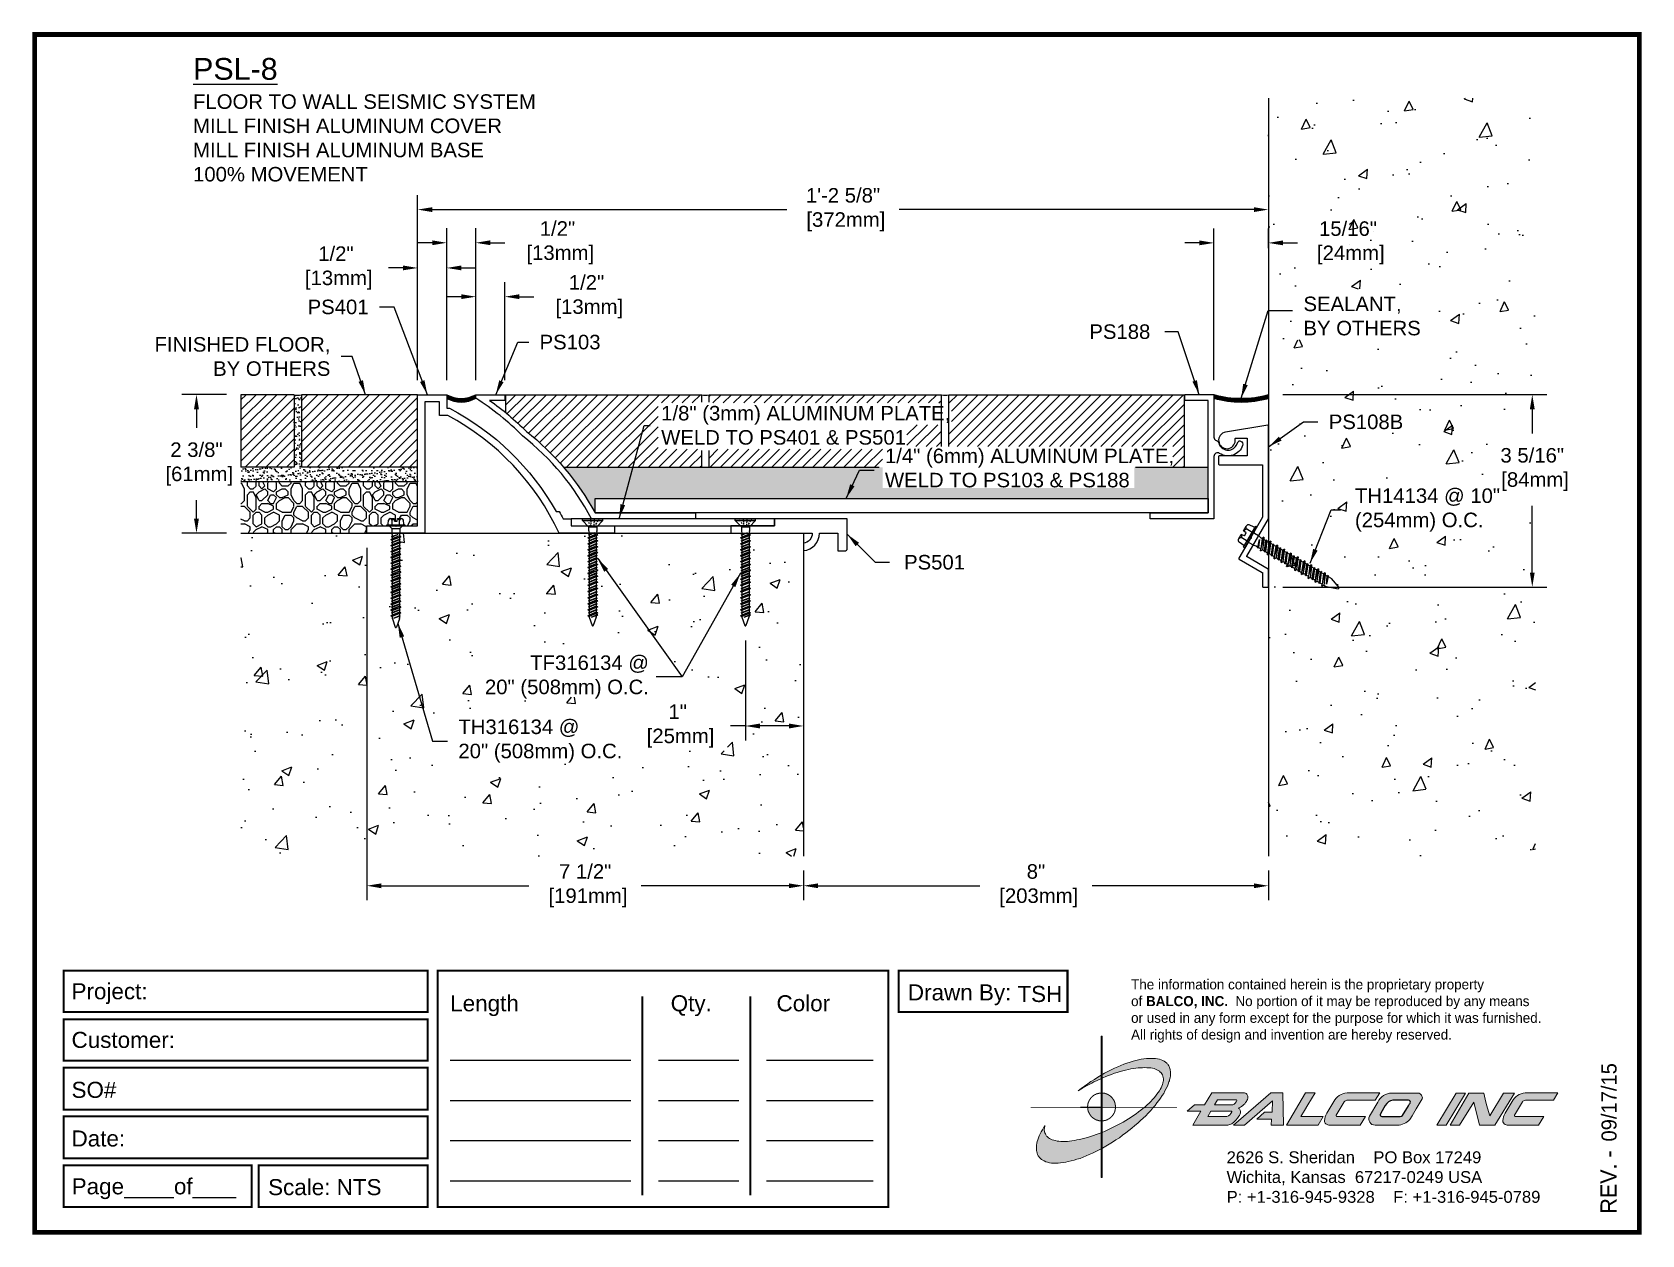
# Paper-space layout 'Layout1' of a CAD drawing. Header units: inches. Extents: x 0 to 10, y 0 to 7.5.
# The model-space entities are those that its viewports show. They can reach past a viewport. Long polylines and large blocks are cut down to what shows.
import ezdxf

# ---------------------------------------------------------------- set-up
doc = ezdxf.new("R2010")
doc.units = ezdxf.units.IN
doc.header["$MEASUREMENT"] = 0
for name, color, linetype in [('ANCHORS', 4, 'Continuous'), ('Border', 7, 'Continuous'), ('CONDITIONS', 1, 'Continuous'), ('DIMENSIONS', 3, 'Continuous'), ('FILLERS', 2, 'Continuous'), ('METALS', 7, 'Continuous'), ('TEXT', 2, 'Continuous')]:
    doc.layers.add(name, color=color, linetype=linetype)
doc.styles.add('ARIAL', font='arial.ttf')
doc.styles.add('Copyright', font='ERASDEMI.TTF')
doc.dimstyles.new('Arial', dxfattribs={"dimtxt": 0.25, "dimasz": 0.25, "dimexe": 0.25, "dimexo": 0.25, "dimgap": 0.25, "dimtad": 0, "dimtih": 1, "dimtoh": 1, "dimdec": 4, "dimzin": 3, "dimdsep": 46, "dimlunit": 4, "dimtxsty": 'ARIAL', "dimcen": 0.25, "dimadec": 0, "dimazin": 0, "dimtfac": 1, "dimtdec": 4, "dimtofl": 0, "dimtmove": 0, "dimatfit": 3, "dimfxl": 0, "dimfrac": 2, "dimtolj": 1, "dimtzin": 0, "dimarcsym": 0})
pattern_1 = [(45, (-4.5, 0), (-0.0883883, 0.0883883), [])]

psp = doc.layouts.get("Layout1")

# ---------------------------------------------------------------- texts
at = {"insert": (6.828, 1.576), "char_height": 0.0625, "width": 50.295, "attachment_point": 1, "style": 'Copyright'}
psp.add_mtext('The information contained herein is the proprietary property\\Pof {\\fEras Bold ITC|b0|i0|c0|p34;BALCO, INC.}  No portion of it may be reproduced by any means\\Por used in any form except for the purpose for which it was furnished.\\PAll rights of design and invention are hereby reserved.', dxfattribs=at)
at = {"layer": 'Border', "insert": (7.423, 0.505), "char_height": 0.074, "width": 2.3438, "attachment_point": 1, "style": 'ARIAL'}
psp.add_mtext('2626 S. Sheridan    PO Box 17249\\PWichita, Kansas  67217-0249 USA \\PP: +1-316-945-9328    F: +1-316-945-0789', dxfattribs=at)

msp = doc.modelspace()

# ---------------------------------------------------------------- texts
at = {"layer": 'TEXT', "style": 'ARIAL'}
for s, insert, char_height, width, attachment_point in [('{\\LPSL-8\\P\\H0.6667x;\\lFLOOR TO WALL SEISMIC SYSTEM\\PMILL FINISH ALUMINUM COVER\\PMILL FINISH ALUMINUM BASE\\P100% MOVEMENT}', (-6.5847, 9.21756), 0.375, 8.375, 1), ('\\A1;TH14134 @ 10" (254mm) O.C.', (13.40945, 1.43785), 0.25, 2.8844878, 4)]:
    msp.add_mtext(s, dxfattribs=dict(at, insert=insert, char_height=char_height, width=width, attachment_point=attachment_point))
at = {"layer": 'TEXT', "char_height": 0.25, "style": 'ARIAL'}
for s, insert, attachment_point in [('\\A1;PS401', (-3.56426, 4.93147), 6), ('\\A1;SEALANT,\\PBY OTHERS', (12.52386, 4.77551), 4), ('\\A1;PS103', (-0.62142, 4.32634), 4), ('\\A1;PS188', (9.88807, 4.5061), 6), ('\\A1;FINISHED FLOOR,\\PBY OTHERS', (-4.22086, 4.07817), 6), ('1/8" (3mm) ALUMINUM PLATE,\\PWELD TO PS401 & PS501', (1.47131, 2.89431), 4), ('\\A1;PS108B', (12.95916, 2.95345), 4), ('1/4" (6mm) ALUMINUM PLATE,\\PWELD TO PS103 & PS188', (5.32188, 2.1592), 4), ('PS501', (5.65077, 0.5369), 4), ('TF316134 @\\P20" (508mm) O.C.', (1.25965, -1.43671), 6), ('\\A1;TH316134 @\\P20" (508mm) O.C.', (-2.01862, -2.53958), 4)]:
    msp.add_mtext(s, dxfattribs=dict(at, insert=insert, attachment_point=attachment_point))

# ---------------------------------------------------------------- blocks, each defined once
blk = doc.blocks.new('ACADlogo')
h = blk.add_hatch(color=256)
h.paths.add_polyline_path([(-3.346, 1.223), (-3.351, 1.223), (-3.351, 0.979), (-3.346, 0.982)])
h.paths.add_polyline_path([(-3.346, 0.961), (-3.351, 0.959), (-3.351, 0.868), (-3.346, 0.868)])
h.paths.add_polyline_path([(-3.346, 0.777), (-3.351, 0.777), (-3.351, 0.699), (-3.351, 0.695), (-3.35, 0.695), (-3.346, 0.695)])
h.paths.add_polyline_path([(-3.346, 0.864), (-3.346, 0.868), (-3.35, 0.868), (-3.351, 0.868), (-3.351, 0.777), (-3.346, 0.777), (-3.346, 0.778), (-3.348, 0.778)])
h.paths.add_polyline_path([(-3.346, 0.524), (-3.351, 0.521), (-3.351, 0.342), (-3.346, 0.342)])
h.paths.add_polyline_path([(-3.346, 0.695), (-3.351, 0.695), (-3.351, 0.621), (-3.346, 0.623)])
h.paths.add_polyline_path([(-3.346, 0.623), (-3.351, 0.621), (-3.351, 0.521), (-3.346, 0.524)])
h.paths.add_polyline_path([(-3.346, 0.982), (-3.351, 0.979), (-3.351, 0.959), (-3.346, 0.961)])
h = blk.add_hatch(color=175)
h.paths.add_polyline_path([(-3.518, 0.573), (-3.534, 0.571), (-3.548, 0.569), (-3.562, 0.567), (-3.576, 0.567), (-3.589, 0.566), (-3.602, 0.567), (-3.614, 0.568), (-3.625, 0.569), (-3.636, 0.572), (-3.646, 0.574), (-3.656, 0.577), (-3.664, 0.581), (-3.673, 0.585), (-3.679, 0.589), (-3.685, 0.595), (-3.688, 0.598), (-3.691, 0.6), (-3.695, 0.607), (-3.699, 0.614), (-3.703, 0.621), (-3.704, 0.626), (-3.705, 0.631), (-3.706, 0.637), (-3.706, 0.642), (-3.705, 0.648), (-3.705, 0.653), (-3.703, 0.659), (-3.702, 0.665), (-3.71, 0.652), (-3.717, 0.639), (-3.725, 0.626), (-3.731, 0.613), (-3.737, 0.601), (-3.741, 0.589), (-3.746, 0.577), (-3.749, 0.566), (-3.751, 0.555), (-3.753, 0.544), (-3.754, 0.538), (-3.754, 0.533), (-3.755, 0.523), (-3.754, 0.513), (-3.753, 0.508), (-3.752, 0.503), (-3.75, 0.494), (-3.748, 0.486), (-3.743, 0.477), (-3.74, 0.473), (-3.738, 0.469), (-3.734, 0.465), (-3.73, 0.461), (-3.723, 0.455), (-3.715, 0.449), (-3.706, 0.445), (-3.695, 0.44), (-3.685, 0.437), (-3.674, 0.434), (-3.661, 0.432), (-3.648, 0.431), (-3.634, 0.431), (-3.62, 0.431), (-3.604, 0.433), (-3.588, 0.435), (-3.572, 0.438), (-3.556, 0.441), (-3.538, 0.445), (-3.52, 0.449), (-3.503, 0.456), (-3.483, 0.461), (-3.464, 0.469), (-3.445, 0.477), (-3.426, 0.485), (-3.406, 0.494), (-3.385, 0.503), (-3.364, 0.514), (-3.351, 0.521), (-3.351, 0.621), (-3.364, 0.616), (-3.382, 0.609), (-3.4, 0.603), (-3.418, 0.598), (-3.436, 0.592), (-3.453, 0.587), (-3.47, 0.583), (-3.486, 0.579), (-3.503, 0.576)])
h.paths.add_polyline_path([(-3.215, 0.687), (-3.251, 0.667), (-3.289, 0.649), (-3.327, 0.631), (-3.345, 0.623), (-3.346, 0.623), (-3.346, 0.524), (-3.343, 0.525), (-3.323, 0.537), (-3.302, 0.549), (-3.28, 0.563), (-3.259, 0.577), (-3.238, 0.59), (-3.218, 0.605), (-3.198, 0.62), (-3.179, 0.635), (-3.16, 0.65), (-3.141, 0.665), (-3.123, 0.681), (-3.106, 0.696), (-3.089, 0.712), (-3.074, 0.727), (-3.058, 0.743), (-3.043, 0.759), (-3.03, 0.775), (-3.028, 0.777), (-3.085, 0.777), (-3.091, 0.772), (-3.105, 0.761), (-3.118, 0.75), (-3.134, 0.739), (-3.149, 0.729), (-3.165, 0.718), (-3.182, 0.707), (-3.198, 0.697)])
h.paths.add_polyline_path([(-2.921, 1.009), (-2.922, 1.015), (-2.924, 1.02), (-2.926, 1.029), (-2.931, 1.038), (-2.934, 1.043), (-2.936, 1.047), (-2.94, 1.05), (-2.943, 1.054), (-2.951, 1.06), (-2.959, 1.066), (-2.968, 1.071), (-2.978, 1.075), (-2.989, 1.079), (-3, 1.081), (-3.013, 1.083), (-3.026, 1.084), (-3.04, 1.084), (-3.054, 1.084), (-3.07, 1.083), (-3.085, 1.081), (-3.102, 1.079), (-3.118, 1.075), (-3.136, 1.07), (-3.153, 1.066), (-3.171, 1.06), (-3.191, 1.054), (-3.21, 1.047), (-3.229, 1.039), (-3.248, 1.031), (-3.268, 1.022), (-3.289, 1.012), (-3.31, 1.002), (-3.33, 0.991), (-3.346, 0.982), (-3.346, 0.961), (-3.342, 0.962), (-3.323, 0.971), (-3.305, 0.978), (-3.287, 0.984), (-3.268, 0.991), (-3.251, 0.996), (-3.234, 1.002), (-3.216, 1.007), (-3.199, 1.011), (-3.182, 1.015), (-3.167, 1.018), (-3.15, 1.021), (-3.136, 1.023), (-3.121, 1.025), (-3.107, 1.026), (-3.093, 1.026), (-3.079, 1.027), (-3.067, 1.026), (-3.054, 1.026), (-3.043, 1.025), (-3.032, 1.022), (-3.022, 1.02), (-3.013, 1.016), (-3.004, 1.013), (-2.997, 1.009), (-2.989, 1.005), (-2.983, 0.999), (-2.98, 0.996), (-2.978, 0.994), (-2.973, 0.987), (-2.969, 0.981), (-2.967, 0.973), (-2.965, 0.965), (-2.964, 0.957), (-2.964, 0.949), (-2.964, 0.944), (-2.965, 0.94), (-2.967, 0.93), (-2.969, 0.921), (-2.973, 0.911), (-2.978, 0.901), (-2.983, 0.891), (-2.989, 0.881), (-2.996, 0.871), (-3.004, 0.86), (-3.012, 0.849), (-3.021, 0.838), (-3.032, 0.827), (-3.042, 0.816), (-3.053, 0.805), (-3.065, 0.794), (-3.077, 0.783), (-3.085, 0.777), (-3.028, 0.777), (-3.016, 0.791), (-3.004, 0.806), (-2.992, 0.822), (-2.981, 0.837), (-2.971, 0.852), (-2.962, 0.866), (-2.954, 0.882), (-2.946, 0.896), (-2.939, 0.91), (-2.934, 0.924), (-2.929, 0.938), (-2.926, 0.944), (-2.925, 0.951), (-2.922, 0.963), (-2.92, 0.975), (-2.92, 0.982), (-2.919, 0.987), (-2.92, 0.999), (-2.92, 1.005)])
h.paths.add_polyline_path([(-3.372, 0.966), (-3.393, 0.953), (-3.415, 0.94), (-3.435, 0.925), (-3.455, 0.911), (-3.475, 0.897), (-3.494, 0.882), (-3.468, 0.898), (-3.439, 0.915), (-3.41, 0.93), (-3.396, 0.938), (-3.38, 0.945), (-3.351, 0.959), (-3.351, 0.979)])
h = blk.add_hatch(color=256)
h.paths.add_polyline_path([(-3.268, 0.814), (-3.27, 0.819), (-3.273, 0.824), (-3.276, 0.828), (-3.279, 0.833), (-3.282, 0.837), (-3.286, 0.841), (-3.29, 0.845), (-3.294, 0.849), (-3.298, 0.852), (-3.303, 0.855), (-3.308, 0.858), (-3.313, 0.86), (-3.318, 0.863), (-3.323, 0.864), (-3.328, 0.866), (-3.334, 0.867), (-3.339, 0.868), (-3.345, 0.868), (-3.346, 0.868), (-3.346, 0.777), (-3.335, 0.777), (-3.262, 0.777), (-3.262, 0.781), (-3.262, 0.787), (-3.263, 0.792), (-3.264, 0.798), (-3.265, 0.803), (-3.266, 0.808)])
h.paths.add_polyline_path([(-3.351, 0.777), (-3.436, 0.777), (-3.435, 0.773), (-3.435, 0.768), (-3.434, 0.762), (-3.432, 0.757), (-3.431, 0.752), (-3.428, 0.747), (-3.426, 0.742), (-3.423, 0.737), (-3.42, 0.732), (-3.417, 0.728), (-3.414, 0.723), (-3.41, 0.719), (-3.406, 0.716), (-3.401, 0.712), (-3.397, 0.709), (-3.392, 0.706), (-3.387, 0.704), (-3.382, 0.701), (-3.377, 0.699), (-3.372, 0.698), (-3.367, 0.696), (-3.361, 0.695), (-3.356, 0.695), (-3.351, 0.695)])
h.paths.add_polyline_path([(-3.346, 0.868), (-3.35, 0.868), (-3.351, 0.868), (-3.351, 0.777), (-3.346, 0.777)])
h = blk.add_hatch(color=256)
h.paths.add_polyline_path([(-2.438, 0.844, 0.412988), (-2.461, 0.869), (-2.663, 0.869), (-2.707, 0.794), (-2.771, 0.794), (-2.815, 0.755), (-2.73, 0.755), (-2.781, 0.668), (-2.563, 0.668, 0.107996), (-2.538, 0.677, 0.108939), (-2.494, 0.724, 0.080345), (-2.483, 0.745, 0.419497), (-2.499, 0.773, 0.149928), (-2.447, 0.815, 0.134283)])
h.paths.add_polyline_path([(-2.507, 0.821, -0.209012), (-2.532, 0.794), (-2.538, 0.794), (-2.646, 0.794), (-2.627, 0.825), (-2.51, 0.825, -0.56619)], flags=16)
h.paths.add_polyline_path([(-2.538, 0.75, -0.241309), (-2.569, 0.722), (-2.688, 0.722), (-2.669, 0.755), (-2.541, 0.755, -0.56619)], flags=16)
for points in [[(-2.285, 0.819), (-2.287, 0.748), (-2.335, 0.748), (-2.383, 0.705), (-2.29, 0.705), (-2.292, 0.668), (-2.215, 0.668), (-2.221, 0.869), (-2.295, 0.869), (-2.527, 0.668), (-2.458, 0.668)], [(-2.018, 0.869), (-2.079, 0.869), (-2.198, 0.668), (-2, 0.668), (-1.968, 0.722), (-2.107, 0.722), (-2.085, 0.759), (-2.064, 0.794)], [(-1.617, 0.869), (-1.807, 0.869, 0.270182), (-1.896, 0.825), (-1.946, 0.742, 0.109019), (-1.961, 0.695, 0.340665), (-1.945, 0.672, 0.129907), (-1.923, 0.668), (-1.738, 0.668), (-1.706, 0.722), (-1.878, 0.722), (-1.882, 0.722, -0.601242), (-1.887, 0.731), (-1.838, 0.813, -0.253048), (-1.821, 0.823), (-1.645, 0.823)], [(-1.083, 0.867), (-1.14, 0.867), (-1.261, 0.667), (-1.26, 0.667), (-1.202, 0.667)], [(-0.96, 0.83), (-0.969, 0.867), (-1.061, 0.867), (-1.179, 0.667), (-1.12, 0.667), (-1.031, 0.812), (-0.995, 0.667), (-0.9, 0.667), (-0.778, 0.867), (-0.846, 0.867), (-0.931, 0.727), (-0.951, 0.795)], [(-0.507, 0.869), (-0.697, 0.869, 0.270182), (-0.786, 0.825), (-0.836, 0.742, 0.109019), (-0.85, 0.695, 0.340665), (-0.835, 0.672, 0.129907), (-0.812, 0.668), (-0.628, 0.668), (-0.595, 0.722), (-0.768, 0.722), (-0.772, 0.722, -0.601242), (-0.777, 0.731), (-0.728, 0.813, -0.253048), (-0.71, 0.823), (-0.534, 0.823)], [(-3.346, 0.623), (-3.351, 0.621), (-3.351, 0.521), (-3.346, 0.524)]]:
    blk.add_hatch(color=256).paths.add_polyline_path(points)
h = blk.add_hatch(color=256)
h.paths.add_polyline_path([(-1.377, 0.868), (-1.383, 0.868), (-1.383, 0.868), (-1.44, 0.868), (-1.492, 0.868), (-1.541, 0.868, 0.297712), (-1.628, 0.811), (-1.68, 0.723, 0.585116), (-1.646, 0.668), (-1.506, 0.668, 0.210586), (-1.429, 0.703), (-1.415, 0.726), (-1.389, 0.769), (-1.352, 0.831, 0.4352)])
h.paths.add_polyline_path([(-1.437, 0.823, -0.603783), (-1.428, 0.805), (-1.431, 0.801), (-1.434, 0.796), (-1.438, 0.789), (-1.474, 0.728, -0.229001), (-1.489, 0.722), (-1.494, 0.722), (-1.501, 0.722), (-1.597, 0.722), (-1.604, 0.722, -0.492401), (-1.613, 0.734), (-1.601, 0.757), (-1.591, 0.775), (-1.582, 0.791, -0.238368), (-1.535, 0.823)], flags=16)
for q in [(-3.48, 0.777), (-3.351, 0.642)]:
    blk.add_line((-3.351, 0.777), q)
at = {"color": 7, "lineweight": 0}
for points in [[(-3.351, 1.223), (-3.346, 1.223), (-3.346, 0.342), (-3.351, 0.342), (-3.351, 1.223)], [(-2.292, 0.668), (-2.215, 0.668), (-2.221, 0.869), (-2.295, 0.869), (-2.527, 0.668), (-2.458, 0.668), (-2.285, 0.819), (-2.287, 0.748), (-2.286, 0.748), (-2.335, 0.748), (-2.383, 0.705), (-2.29, 0.705), (-2.292, 0.668), (-2.292, 0.668)], [(-2.198, 0.668), (-2.079, 0.869), (-2.018, 0.869), (-2.064, 0.794), (-2.085, 0.759), (-2.107, 0.722), (-1.968, 0.722), (-2, 0.668), (-2.198, 0.668), (-2.198, 0.668)], [(-1.383, 0.868), (-1.383, 0.868)], [(-1.261, 0.667), (-1.14, 0.867), (-1.083, 0.867), (-1.202, 0.667), (-1.26, 0.667), (-1.261, 0.667), (-1.261, 0.667)], [(-0.9, 0.667), (-0.995, 0.667), (-1.031, 0.812), (-1.12, 0.667), (-1.179, 0.667), (-1.061, 0.867), (-0.969, 0.867), (-0.96, 0.83), (-0.951, 0.795), (-0.931, 0.727), (-0.846, 0.867), (-0.778, 0.867), (-0.9, 0.667), (-0.9, 0.667)]]:
    blk.add_lwpolyline(points, dxfattribs=at)
at = {"color": 175, "lineweight": 0}
blk.add_lwpolyline([(-2.926, 1.029), (-2.924, 1.02), (-2.922, 1.015), (-2.921, 1.009), (-2.92, 1.005), (-2.92, 0.999), (-2.919, 0.987), (-2.92, 0.982), (-2.92, 0.975), (-2.922, 0.963), (-2.925, 0.951), (-2.926, 0.944), (-2.929, 0.938), (-2.934, 0.924), (-2.939, 0.91), (-2.946, 0.896), (-2.954, 0.882), (-2.962, 0.866), (-2.971, 0.852), (-2.981, 0.837), (-2.992, 0.822), (-3.004, 0.806), (-3.016, 0.791), (-3.03, 0.775), (-3.043, 0.759), (-3.058, 0.743), (-3.074, 0.727), (-3.089, 0.712), (-3.106, 0.696), (-3.123, 0.681), (-3.141, 0.665), (-3.16, 0.65), (-3.179, 0.635), (-3.198, 0.62), (-3.218, 0.605), (-3.238, 0.59), (-3.259, 0.577), (-3.28, 0.563), (-3.302, 0.549), (-3.323, 0.537), (-3.343, 0.525), (-3.364, 0.514), (-3.385, 0.503), (-3.406, 0.494), (-3.426, 0.485), (-3.445, 0.477), (-3.464, 0.469), (-3.483, 0.461), (-3.503, 0.456), (-3.52, 0.449), (-3.538, 0.445), (-3.556, 0.441), (-3.572, 0.438), (-3.588, 0.435), (-3.604, 0.433), (-3.62, 0.431), (-3.634, 0.431), (-3.648, 0.431), (-3.661, 0.432), (-3.674, 0.434), (-3.685, 0.437), (-3.695, 0.44), (-3.706, 0.445), (-3.715, 0.449), (-3.723, 0.455), (-3.73, 0.461), (-3.734, 0.465), (-3.738, 0.469), (-3.74, 0.473), (-3.743, 0.477), (-3.748, 0.486), (-3.75, 0.494), (-3.752, 0.503), (-3.753, 0.508), (-3.754, 0.513), (-3.755, 0.523), (-3.754, 0.533), (-3.754, 0.538), (-3.753, 0.544), (-3.751, 0.555), (-3.749, 0.566), (-3.746, 0.577), (-3.741, 0.589), (-3.737, 0.601), (-3.731, 0.613), (-3.725, 0.626), (-3.717, 0.639), (-3.71, 0.652), (-3.702, 0.665), (-3.703, 0.659), (-3.705, 0.653), (-3.705, 0.648), (-3.706, 0.642), (-3.706, 0.637), (-3.705, 0.631), (-3.704, 0.626), (-3.703, 0.621), (-3.699, 0.614), (-3.695, 0.607), (-3.691, 0.6), (-3.688, 0.598), (-3.685, 0.595), (-3.679, 0.589), (-3.673, 0.585), (-3.664, 0.581), (-3.656, 0.577), (-3.646, 0.574), (-3.636, 0.572), (-3.625, 0.569), (-3.614, 0.568), (-3.602, 0.567), (-3.589, 0.566), (-3.576, 0.567), (-3.562, 0.567), (-3.548, 0.569), (-3.534, 0.571), (-3.518, 0.573), (-3.503, 0.576), (-3.486, 0.579), (-3.47, 0.583), (-3.453, 0.587), (-3.436, 0.592), (-3.418, 0.598), (-3.4, 0.603), (-3.382, 0.609), (-3.364, 0.616), (-3.345, 0.623), (-3.327, 0.631), (-3.289, 0.649), (-3.251, 0.667), (-3.215, 0.687), (-3.198, 0.697), (-3.182, 0.707), (-3.165, 0.718), (-3.149, 0.729), (-3.134, 0.739), (-3.118, 0.75), (-3.105, 0.761), (-3.091, 0.772), (-3.077, 0.783), (-3.065, 0.794), (-3.053, 0.805), (-3.042, 0.816), (-3.032, 0.827), (-3.021, 0.838), (-3.012, 0.849), (-3.004, 0.86), (-2.996, 0.871), (-2.989, 0.881), (-2.983, 0.891), (-2.978, 0.901), (-2.973, 0.911), (-2.969, 0.921), (-2.967, 0.93), (-2.965, 0.94), (-2.964, 0.944), (-2.964, 0.949), (-2.964, 0.957), (-2.965, 0.965), (-2.967, 0.973), (-2.969, 0.981), (-2.973, 0.987), (-2.978, 0.994), (-2.98, 0.996), (-2.983, 0.999), (-2.989, 1.005), (-2.997, 1.009), (-3.004, 1.013), (-3.013, 1.016), (-3.022, 1.02), (-3.032, 1.022), (-3.043, 1.025), (-3.054, 1.026), (-3.067, 1.026), (-3.079, 1.027), (-3.093, 1.026), (-3.107, 1.026), (-3.121, 1.025), (-3.136, 1.023), (-3.15, 1.021), (-3.167, 1.018), (-3.182, 1.015), (-3.199, 1.011), (-3.216, 1.007), (-3.234, 1.002), (-3.251, 0.996), (-3.268, 0.991), (-3.287, 0.984), (-3.305, 0.978), (-3.323, 0.971), (-3.342, 0.962), (-3.38, 0.945), (-3.396, 0.938), (-3.41, 0.93), (-3.439, 0.915), (-3.468, 0.898), (-3.494, 0.882), (-3.475, 0.897), (-3.455, 0.911), (-3.435, 0.925), (-3.415, 0.94), (-3.393, 0.953), (-3.372, 0.966), (-3.351, 0.979), (-3.33, 0.991), (-3.31, 1.002), (-3.289, 1.012), (-3.268, 1.022), (-3.248, 1.031), (-3.229, 1.039), (-3.21, 1.047), (-3.191, 1.054), (-3.171, 1.06), (-3.153, 1.066), (-3.136, 1.07), (-3.118, 1.075), (-3.102, 1.079), (-3.085, 1.081), (-3.07, 1.083), (-3.054, 1.084), (-3.04, 1.084), (-3.026, 1.084), (-3.013, 1.083), (-3, 1.081), (-2.989, 1.079), (-2.978, 1.075), (-2.968, 1.071), (-2.959, 1.066), (-2.951, 1.06), (-2.943, 1.054), (-2.94, 1.05), (-2.936, 1.047), (-2.934, 1.043), (-2.931, 1.038), (-2.926, 1.029), (-2.926, 1.029)], dxfattribs=at)
at = {"color": 7, "lineweight": 0, "const_width": 0.0064}
blk.add_lwpolyline([(-3.262, 0.781), (-3.262, 0.787), (-3.263, 0.792), (-3.264, 0.798), (-3.265, 0.803), (-3.266, 0.808), (-3.268, 0.814), (-3.27, 0.819), (-3.273, 0.824), (-3.276, 0.828), (-3.279, 0.833), (-3.282, 0.837), (-3.286, 0.841), (-3.29, 0.845), (-3.294, 0.849), (-3.298, 0.852), (-3.303, 0.855), (-3.308, 0.858), (-3.313, 0.86), (-3.318, 0.863), (-3.323, 0.864), (-3.328, 0.866), (-3.334, 0.867), (-3.339, 0.868), (-3.345, 0.868), (-3.35, 0.868), (-3.356, 0.868), (-3.361, 0.867), (-3.367, 0.866), (-3.372, 0.865), (-3.377, 0.863), (-3.382, 0.862), (-3.387, 0.859), (-3.392, 0.857), (-3.397, 0.854), (-3.401, 0.851), (-3.406, 0.847), (-3.41, 0.843), (-3.414, 0.839), (-3.417, 0.835), (-3.42, 0.831), (-3.423, 0.826), (-3.426, 0.821), (-3.428, 0.816), (-3.431, 0.811), (-3.432, 0.806), (-3.434, 0.801), (-3.435, 0.795), (-3.435, 0.79), (-3.436, 0.784), (-3.436, 0.779), (-3.435, 0.773), (-3.435, 0.768), (-3.434, 0.762), (-3.432, 0.757), (-3.431, 0.752), (-3.428, 0.747), (-3.426, 0.742), (-3.423, 0.737), (-3.42, 0.732), (-3.417, 0.728), (-3.414, 0.723), (-3.41, 0.719), (-3.406, 0.716), (-3.401, 0.712), (-3.397, 0.709), (-3.392, 0.706), (-3.387, 0.704), (-3.382, 0.701), (-3.377, 0.699), (-3.372, 0.698), (-3.367, 0.696), (-3.361, 0.695), (-3.356, 0.695), (-3.35, 0.695), (-3.345, 0.695), (-3.339, 0.695), (-3.334, 0.696), (-3.328, 0.697), (-3.323, 0.698), (-3.318, 0.7), (-3.313, 0.702), (-3.308, 0.705), (-3.303, 0.708), (-3.298, 0.711), (-3.294, 0.714), (-3.29, 0.718), (-3.286, 0.721), (-3.282, 0.726), (-3.279, 0.73), (-3.276, 0.734), (-3.273, 0.739), (-3.27, 0.744), (-3.268, 0.749), (-3.266, 0.754), (-3.265, 0.76), (-3.264, 0.765), (-3.263, 0.77), (-3.262, 0.776), (-3.262, 0.781)], dxfattribs=at)
at = {"color": 7, "lineweight": 0}
for points in [[(-2.447, 0.815, 0.130368), (-2.438, 0.843, 0.448367), (-2.463, 0.869), (-2.663, 0.869), (-2.707, 0.794), (-2.771, 0.794), (-2.815, 0.755), (-2.73, 0.755), (-2.781, 0.668), (-2.563, 0.668, 0.107996), (-2.538, 0.677, 0.108939), (-2.494, 0.724, 0.077395), (-2.484, 0.744, 0.430878), (-2.499, 0.773, 0.149928)], [(-2.507, 0.821, -0.209012), (-2.532, 0.794), (-2.538, 0.794), (-2.646, 0.794), (-2.627, 0.825), (-2.512, 0.825), (-2.509, 0.825, -0.531288)], [(-1.838, 0.813), (-1.887, 0.731, 0.587385), (-1.882, 0.722), (-1.878, 0.722), (-1.706, 0.722), (-1.738, 0.668), (-1.923, 0.668, -0.129907), (-1.945, 0.672, -0.349839), (-1.961, 0.696, -0.107341), (-1.946, 0.742), (-1.896, 0.825, -0.270182), (-1.807, 0.869), (-1.617, 0.869), (-1.645, 0.823), (-1.821, 0.823, 0.252436)], [(-1.68, 0.723, 0.585116), (-1.646, 0.668), (-1.506, 0.668, 0.210586), (-1.429, 0.703), (-1.415, 0.726), (-1.389, 0.769), (-1.352, 0.831, 0.4352), (-1.377, 0.868), (-1.383, 0.868), (-1.383, 0.868), (-1.44, 0.868), (-1.492, 0.868), (-1.541, 0.868, 0.297712), (-1.628, 0.811)], [(-0.728, 0.813), (-0.777, 0.731, 0.587385), (-0.772, 0.722), (-0.768, 0.722), (-0.595, 0.722), (-0.628, 0.668), (-0.812, 0.668, -0.129907), (-0.835, 0.672, -0.349839), (-0.85, 0.696, -0.107341), (-0.836, 0.742), (-0.786, 0.825, -0.270182), (-0.697, 0.869), (-0.507, 0.869), (-0.534, 0.823), (-0.71, 0.823, 0.252436)], [(-2.569, 0.722), (-2.688, 0.722), (-2.669, 0.755), (-2.543, 0.755), (-2.54, 0.755, -0.531288), (-2.538, 0.75, -0.241309)]]:
    blk.add_lwpolyline(points, format="xyb", close=True, dxfattribs=at)
blk.add_lwpolyline([(-1.437, 0.823), (-1.535, 0.823, 0.238368), (-1.582, 0.791), (-1.591, 0.775), (-1.601, 0.757), (-1.613, 0.734, 0.490298), (-1.604, 0.722), (-1.597, 0.722), (-1.501, 0.722), (-1.494, 0.722), (-1.489, 0.722, 0.229001), (-1.474, 0.728), (-1.438, 0.789), (-1.434, 0.796), (-1.431, 0.801), (-1.428, 0.805, 0.603783)], format="xyb", close=True)
blk.add_lwpolyline([(-2.879, 0.777, 0.00455, 0.00455, 0), (-3.791, 0.777, 0.00183, 0.00183, 0), (-3.791, 0.777, 0.00183, 0.00183, 0)], format="xyseb", dxfattribs=at)
blk = doc.blocks.new('Quantity Data')
at = {"layer": 'Border', "color": 253}
for p, q in [((2.755, 1.254), (3.881, 1.254)), ((4.054, 1.254), (4.553, 1.254)), ((4.725, 1.254), (5.389, 1.254)), ((2.755, 1.004), (3.881, 1.004)), ((4.054, 1.004), (4.553, 1.004)), ((4.725, 1.004), (5.389, 1.004)), ((2.755, 0.754), (3.881, 0.754)), ((4.054, 0.754), (4.553, 0.754)), ((4.725, 0.754), (5.389, 0.754)), ((2.755, 0.504), (3.881, 0.504)), ((4.054, 0.504), (4.553, 0.504)), ((4.725, 0.504), (5.389, 0.504))]:
    blk.add_line(p, q, dxfattribs=at)
at = {"layer": 'Border', "const_width": 0.0125}
blk.add_lwpolyline([(5.485, 0.341), (2.678, 0.341), (2.678, 1.813), (5.485, 1.813)], close=True, dxfattribs=at)
for points in [[(3.953, 1.653), (3.953, 0.412)], [(4.625, 1.653), (4.625, 0.412)]]:
    blk.add_lwpolyline(points, dxfattribs=at)
at = {"layer": 'Border', "style": 'ARIAL'}
for s, p in [('Length', (2.756, 1.559)), ('Qty.', (4.129, 1.559)), ('Color', (4.788, 1.559))]:
    blk.add_text(s, height=0.1, dxfattribs=at).set_placement(p)
blk = doc.blocks.new('Drawn By')
at = {"layer": 'Border', "const_width": 0.0125}
blk.add_lwpolyline([(5.38, 1.813), (6.432, 1.813), (6.432, 1.554), (5.38, 1.554)], close=True, dxfattribs=at)
at = {"layer": 'Border', "style": 'ARIAL'}
blk.add_text('Drawn By: ', height=0.1, dxfattribs=at).set_placement((5.438, 1.627))
blk.add_attdef('XXX', (6.12, 1.617), '', height=0.1, dxfattribs=at)
blk = doc.blocks.new('Project Info')
at = {"layer": 'Border', "const_width": 0.0125}
for points in [[(0.182, 1.813), (2.448, 1.813), (2.448, 1.554), (0.182, 1.554)], [(0.182, 1.51), (2.448, 1.51), (2.448, 1.251), (0.182, 1.251)], [(0.182, 1.207), (2.448, 1.207), (2.448, 0.947), (0.182, 0.947)], [(0.182, 0.904), (2.448, 0.904), (2.448, 0.644), (0.182, 0.644)], [(0.182, 0.6), (1.352, 0.6), (1.352, 0.341), (0.182, 0.341)], [(1.396, 0.6), (2.448, 0.6), (2.448, 0.341), (1.396, 0.341)]]:
    blk.add_lwpolyline(points, close=True, dxfattribs=at)
at = {"layer": 'Border', "style": 'ARIAL'}
for s, p in [('Project:', (0.23, 1.634)), ('Customer:', (0.23, 1.331)), ('SO#', (0.23, 1.02)), ('Date:', (0.23, 0.717)), ('Page%%u        %%uof%%u       ', (0.231, 0.419)), ('Scale: NTS', (1.454, 0.414))]:
    blk.add_text(s, height=0.1, dxfattribs=at).set_placement(p)
blk = doc.blocks.new('REV')
at = {"style": 'Copyright'}
blk.add_text('REV. -', height=0.1, rotation=90, dxfattribs=at).set_placement((-0.142, 0.117))
at = {"style": 'Copyright', "flags": 4}
blk.add_attdef('REVISIONDATE', (-0.142, 0.566), '', height=0.0938, rotation=90, dxfattribs=at)
blk = doc.blocks.new('*D3')
at = {"layer": 'Defpoints', "color": 0}
for p in [(3.92, -4.52), (11.92, -4.52), (11.92, -5.03)]:
    blk.add_point(p, dxfattribs=at)
at = {"layer": 'DIMENSIONS', "color": 0, "lineweight": -2}
for p, q in [((3.92, -4.77), (3.92, -5.28)), ((11.92, -4.77), (11.92, -5.28)), ((4.17, -5.03), (6.954, -5.03)), ((11.67, -5.03), (8.887, -5.03))]:
    blk.add_line(p, q, dxfattribs=at)
at = {"layer": 'DIMENSIONS', "color": 0}
for points in [[(4.17, -4.989), (4.17, -5.072), (3.92, -5.03)], [(11.67, -4.989), (11.67, -5.072), (11.92, -5.03)]]:
    blk.add_solid(points, dxfattribs=at)
at = {"layer": 'DIMENSIONS', "color": 0, "insert": (7.92, -5.03), "char_height": 0.25, "attachment_point": 5, "style": 'ARIAL'}
blk.add_mtext('\\A1;8"\\P [203mm]', dxfattribs=at)
blk = doc.blocks.new('*D4')
at = {"layer": 'Defpoints', "color": 0}
for p in [(11.92, 7.553), (11.92, 6.608), (-2.72, 3.423)]:
    blk.add_point(p, dxfattribs=at)
at = {"layer": 'DIMENSIONS', "color": 0, "lineweight": -2}
for p, q in [((11.92, 7.303), (11.92, 6.358)), ((-2.72, 3.673), (-2.72, 6.858)), ((-2.47, 6.608), (3.634, 6.608)), ((11.67, 6.608), (5.567, 6.608))]:
    blk.add_line(p, q, dxfattribs=at)
at = {"layer": 'DIMENSIONS', "color": 0}
for points in [[(-2.47, 6.649), (-2.47, 6.566), (-2.72, 6.608)], [(11.67, 6.649), (11.67, 6.566), (11.92, 6.608)]]:
    blk.add_solid(points, dxfattribs=at)
at = {"layer": 'DIMENSIONS', "color": 0, "insert": (4.6, 6.608), "char_height": 0.25, "attachment_point": 5, "style": 'ARIAL'}
blk.add_mtext('\\A1;1\'-2 5/8"\\P [372mm]', dxfattribs=at)
blk = doc.blocks.new('Ps188')
blk.add_lwpolyline([(18.574, -31.102), (17.474, -31.102), (17.474, -31.002), (18.474, -31.002), (18.474, -29.067), (18.074, -29.067), (18.074, -28.967), (18.574, -28.967), (18.574, -29.697, 0.327484), (18.618, -29.757, -0.258273), (18.659, -29.801, 0.670674), (18.957, -29.841), (18.993, -29.779, -0.395294), (19.034, -29.766, -0.373564), (19.066, -29.842, -0.49567), (18.671, -29.978, 0.598932), (18.574, -30.03)], format="xyb", close=True)
blk = doc.blocks.new('sealant2')
for centre, radius, start, end in [((12.452, 5.137), 1.777, 254.708, 285.292), ((12.452, 5.121), 1.777, 254.708, 285.292), ((12.452, 5.105), 1.777, 254.708, 285.292), ((12.452, 5.09), 1.777, 254.708, 285.292), ((12.454, 5.058), 1.762, 254.5054, 285.3578)]:
    blk.add_arc(centre, radius, start, end)
blk = doc.blocks.new('*D12')
at = {"layer": 'Defpoints', "color": 0}
for p in [(11.92, 3.423), (11.92, 0.111), (16.461, 0.111)]:
    blk.add_point(p, dxfattribs=at)
at = {"layer": 'DIMENSIONS', "color": 0, "lineweight": -2}
for p, q in [((12.17, 3.423), (16.711, 3.423)), ((16.461, 3.173), (16.461, 2.753)), ((16.461, 0.361), (16.461, 1.512)), ((12.17, 0.111), (16.711, 0.111))]:
    blk.add_line(p, q, dxfattribs=at)
at = {"layer": 'DIMENSIONS', "color": 0}
for points in [[(16.42, 3.173), (16.503, 3.173), (16.461, 3.423)], [(16.42, 0.361), (16.503, 0.361), (16.461, 0.111)]]:
    blk.add_solid(points, dxfattribs=at)
at = {"layer": 'DIMENSIONS', "color": 0, "insert": (16.461, 2.133), "char_height": 0.25, "attachment_point": 5, "style": 'ARIAL'}
blk.add_mtext('\\A1;3 5/16"\\P [84mm]', dxfattribs=at)
blk = doc.blocks.new('PS401')
blk.add_lwpolyline([(4.265, 0), (3.309, 0, 0.163545), (1.394, 2.025), (1.25, 2.025), (1.25, 2.26), (1, 2.26), (1, 0), (0, 0), (0, 0.125), (0.49, 0.125), (0.5, 0.115), (0.51, 0.125), (0.875, 0.125), (0.875, 2.385), (1.375, 2.385), (1.375, 2.15), (1.425, 2.15, -0.144709), (3.257, 0.375), (3.311, 0.375, -0.007801), (3.378, 0.25), (3.515, 0.25), (3.515, 0.125), (4.265, 0.125)], format="xyb", close=True)
blk = doc.blocks.new('PS501')
blk.add_lwpolyline([(1.25, 0.001, 0.389325), (1.524, 0.3), (1.839, 0.3), (1.839, 0), (1.979, 0, 0.414214), (1.999, 0.02), (1.999, 0.55), (0.75, 0.55), (0.75, 0.425), (0, 0.425), (0, 0.3), (1.399, 0.3, -0.371701), (1.25, 0.127), (1.25, 0.001)], format="xyb", close=True)
blk = doc.blocks.new('Ps103')
blk.add_lwpolyline([(46.051, -32.94), (44.32, -32.94), (44.32, -33.04), (46.111, -33.04, -0.104424), (47.3, -31.611, -0.058251), (48.103, -30.967), (48.103, -30.905), (47.603, -30.905), (47.603, -31.005), (47.865, -31.005, 0.045636), (47.233, -31.536, 0.100763)], format="xyb", close=True)
blk = doc.blocks.new('TH-316134')
for p, q in [((-0.157, 0.019), (0.157, 0.019)), ((-0.157, 0), (-0.157, 0.019)), ((-0.157, 0), (0.157, 0)), ((-0.135, 0.029), (-0.129, 0.1)), ((-0.115, 0), (-0.07, -0.045)), ((-0.097, 0.127), (-0.027, 0.127)), ((-0.065, 0.019), (-0.065, 0.1)), ((-0.023, 0.083), (-0.027, 0.127)), ((-0.023, 0.083), (0.023, 0.083)), ((0.023, 0.083), (0.027, 0.127)), ((0.027, 0.127), (0.097, 0.127)), ((0.064, 0.019), (0.064, 0.1)), ((0.115, 0), (0.07, -0.045)), ((0.135, 0.029), (0.129, 0.1)), ((0.157, 0.019), (0.157, 0)), ((-0.086, -0.234), (0.086, -0.184)), ((-0.086, -0.234), (-0.062, -0.221)), ((-0.086, -0.234), (-0.062, -0.247)), ((-0.074, -0.184), (0.032, -0.147)), ((-0.074, -0.184), (-0.062, -0.177)), ((-0.074, -0.184), (-0.062, -0.19)), ((-0.074, -0.285), (0.074, -0.234)), ((-0.07, -0.045), (0.07, -0.045)), ((-0.07, -0.045), (-0.07, -0.112)), ((-0.069, -0.122), (-0.063, -0.148)), ((0.032, -0.147), (-0.062, -0.19)), ((-0.062, -0.177), (0.032, -0.147)), ((-0.062, -0.157), (-0.062, -0.177)), ((0.062, -0.171), (-0.062, -0.221)), ((-0.062, -0.19), (-0.062, -0.221)), ((0.062, -0.197), (-0.062, -0.247)), ((-0.062, -0.279), (0.062, -0.228)), ((0.062, -0.241), (-0.062, -0.291)), ((-0.062, -0.247), (-0.062, -0.279)), ((0.062, -0.272), (-0.062, -0.323)), ((0.062, -0.157), (0.062, -0.171)), ((0.086, -0.184), (0.062, -0.171)), ((0.086, -0.184), (0.062, -0.197)), ((0.062, -0.197), (0.062, -0.228)), ((0.074, -0.234), (0.062, -0.228)), ((0.074, -0.234), (0.062, -0.241)), ((0.062, -0.241), (0.062, -0.272)), ((0.086, -0.285), (0.062, -0.272)), ((0.069, -0.122), (0.063, -0.148)), ((0.07, -0.045), (0.07, -0.112)), ((-0.086, -0.336), (0.086, -0.285)), ((-0.086, -0.336), (-0.062, -0.323)), ((-0.086, -0.336), (-0.062, -0.349)), ((-0.086, -0.437), (0.086, -0.387)), ((-0.086, -0.437), (-0.062, -0.425)), ((-0.086, -0.437), (-0.062, -0.45)), ((-0.086, -0.539), (0.086, -0.488)), ((-0.086, -0.539), (-0.062, -0.526)), ((-0.086, -0.539), (-0.062, -0.552)), ((-0.074, -0.285), (-0.062, -0.279)), ((-0.074, -0.285), (-0.062, -0.291)), ((-0.074, -0.387), (0.074, -0.336)), ((-0.074, -0.387), (-0.062, -0.381)), ((-0.074, -0.387), (-0.062, -0.393)), ((-0.074, -0.488), (0.074, -0.437)), ((-0.074, -0.488), (-0.062, -0.482)), ((-0.074, -0.488), (-0.062, -0.494)), ((-0.074, -0.59), (0.074, -0.539)), ((-0.062, -0.291), (-0.062, -0.323)), ((0.062, -0.298), (-0.062, -0.349)), ((-0.062, -0.381), (0.062, -0.33)), ((0.062, -0.342), (-0.062, -0.393)), ((-0.062, -0.349), (-0.062, -0.381)), ((0.062, -0.374), (-0.062, -0.425)), ((-0.062, -0.393), (-0.062, -0.425)), ((0.062, -0.4), (-0.062, -0.45)), ((-0.062, -0.482), (0.062, -0.431)), ((0.062, -0.444), (-0.062, -0.494)), ((-0.062, -0.45), (-0.062, -0.482)), ((0.062, -0.475), (-0.062, -0.526)), ((-0.062, -0.494), (-0.062, -0.526)), ((0.062, -0.501), (-0.062, -0.552)), ((-0.062, -0.584), (0.062, -0.533)), ((0.062, -0.545), (-0.062, -0.596)), ((-0.062, -0.552), (-0.062, -0.584)), ((0.086, -0.285), (0.062, -0.298)), ((0.062, -0.298), (0.062, -0.33)), ((0.074, -0.336), (0.062, -0.33)), ((0.074, -0.336), (0.062, -0.342)), ((0.062, -0.342), (0.062, -0.374)), ((0.086, -0.387), (0.062, -0.374)), ((0.086, -0.387), (0.062, -0.4)), ((0.062, -0.4), (0.062, -0.431)), ((0.074, -0.437), (0.062, -0.431)), ((0.074, -0.437), (0.062, -0.444)), ((0.062, -0.444), (0.062, -0.475)), ((0.086, -0.488), (0.062, -0.475)), ((0.086, -0.488), (0.062, -0.501)), ((0.062, -0.501), (0.062, -0.533)), ((0.074, -0.539), (0.062, -0.533)), ((0.074, -0.539), (0.062, -0.545)), ((0.062, -0.545), (0.062, -0.577)), ((-0.086, -0.641), (0.086, -0.59)), ((-0.086, -0.641), (-0.062, -0.628)), ((-0.086, -0.641), (-0.062, -0.654)), ((-0.086, -0.742), (0.086, -0.691)), ((-0.086, -0.742), (-0.062, -0.729)), ((-0.086, -0.742), (-0.062, -0.755)), ((-0.086, -0.844), (0.086, -0.793)), ((-0.086, -0.844), (-0.062, -0.831)), ((-0.074, -0.59), (-0.062, -0.584)), ((-0.074, -0.59), (-0.062, -0.596)), ((-0.074, -0.691), (0.074, -0.641)), ((-0.074, -0.691), (-0.062, -0.685)), ((-0.074, -0.691), (-0.062, -0.698)), ((-0.074, -0.793), (0.074, -0.742)), ((-0.074, -0.793), (-0.062, -0.787)), ((-0.074, -0.793), (-0.062, -0.799)), ((0.062, -0.577), (-0.062, -0.628)), ((-0.062, -0.596), (-0.062, -0.628)), ((0.062, -0.603), (-0.062, -0.654)), ((-0.062, -0.685), (0.062, -0.634)), ((0.062, -0.647), (-0.062, -0.698)), ((-0.062, -0.654), (-0.062, -0.685)), ((0.062, -0.678), (-0.062, -0.729)), ((-0.062, -0.698), (-0.062, -0.729)), ((0.062, -0.704), (-0.062, -0.755)), ((-0.062, -0.787), (0.062, -0.736)), ((0.062, -0.748), (-0.062, -0.799)), ((-0.062, -0.755), (-0.062, -0.787)), ((0.062, -0.78), (-0.062, -0.831)), ((-0.062, -0.799), (-0.062, -0.831)), ((0.062, -0.806), (-0.062, -0.857)), ((0.086, -0.59), (0.062, -0.577)), ((0.086, -0.59), (0.062, -0.603)), ((0.062, -0.603), (0.062, -0.634)), ((0.074, -0.641), (0.062, -0.634)), ((0.074, -0.641), (0.062, -0.647)), ((0.062, -0.647), (0.062, -0.678)), ((0.086, -0.691), (0.062, -0.678)), ((0.086, -0.691), (0.062, -0.704)), ((0.062, -0.704), (0.062, -0.736)), ((0.074, -0.742), (0.062, -0.736)), ((0.074, -0.742), (0.062, -0.748)), ((0.062, -0.748), (0.062, -0.78)), ((0.086, -0.793), (0.062, -0.78)), ((0.086, -0.793), (0.062, -0.806)), ((0.062, -0.806), (0.062, -0.838)), ((-0.086, -0.844), (-0.062, -0.857)), ((-0.086, -0.945), (0.086, -0.895)), ((-0.086, -0.945), (-0.062, -0.932)), ((-0.086, -0.945), (-0.062, -0.958)), ((-0.086, -1.047), (0.086, -0.996)), ((-0.086, -1.047), (-0.062, -1.034)), ((-0.086, -1.047), (-0.062, -1.06)), ((-0.086, -1.141), (0.086, -1.09)), ((-0.074, -0.895), (0.074, -0.844)), ((-0.074, -0.895), (-0.062, -0.888)), ((-0.074, -0.895), (-0.062, -0.901)), ((-0.074, -0.996), (0.074, -0.945)), ((-0.074, -0.996), (-0.062, -0.99)), ((-0.074, -0.996), (-0.062, -1.002)), ((-0.074, -1.09), (0.074, -1.039)), ((-0.074, -1.09), (-0.062, -1.084)), ((-0.074, -1.09), (-0.062, -1.096)), ((-0.062, -0.888), (0.062, -0.838)), ((0.062, -0.85), (-0.062, -0.901)), ((-0.062, -0.857), (-0.062, -0.888)), ((0.062, -0.882), (-0.062, -0.932)), ((-0.062, -0.901), (-0.062, -0.932)), ((0.062, -0.907), (-0.062, -0.958)), ((-0.062, -0.99), (0.062, -0.939)), ((0.062, -0.951), (-0.062, -1.002)), ((-0.062, -0.958), (-0.062, -0.99)), ((0.062, -0.983), (-0.062, -1.034)), ((-0.062, -1.002), (-0.062, -1.034)), ((0.062, -1.009), (-0.062, -1.06)), ((-0.062, -1.084), (0.062, -1.033)), ((0.062, -1.045), (-0.062, -1.096)), ((-0.062, -1.052), (-0.062, -1.084)), ((0.062, -1.077), (-0.062, -1.128)), ((-0.062, -1.096), (-0.062, -1.128)), ((0.062, -1.103), (-0.062, -1.154)), ((0.074, -0.844), (0.062, -0.838)), ((0.074, -0.844), (0.062, -0.85)), ((0.062, -0.85), (0.062, -0.882)), ((0.086, -0.895), (0.062, -0.882)), ((0.086, -0.895), (0.062, -0.907)), ((0.062, -0.907), (0.062, -0.939)), ((0.074, -0.945), (0.062, -0.939)), ((0.074, -0.945), (0.062, -0.951)), ((0.062, -0.951), (0.062, -0.983)), ((0.086, -0.996), (0.062, -0.983)), ((0.086, -0.996), (0.062, -1.009)), ((0.062, -1.001), (0.062, -1.033)), ((0.074, -1.039), (0.062, -1.033)), ((0.074, -1.039), (0.062, -1.045)), ((0.062, -1.045), (0.062, -1.077)), ((0.086, -1.09), (0.062, -1.077)), ((0.086, -1.09), (0.062, -1.103)), ((0.062, -1.103), (0.062, -1.134)), ((-0.086, -1.141), (-0.062, -1.128)), ((-0.086, -1.141), (-0.062, -1.154)), ((-0.086, -1.242), (0.086, -1.191)), ((-0.086, -1.242), (-0.062, -1.229)), ((-0.086, -1.242), (-0.062, -1.255)), ((-0.086, -1.344), (0.086, -1.293)), ((-0.086, -1.344), (-0.062, -1.331)), ((-0.086, -1.344), (-0.062, -1.357)), ((-0.074, -1.191), (0.074, -1.141)), ((-0.074, -1.191), (-0.062, -1.185)), ((-0.074, -1.191), (-0.062, -1.198)), ((-0.074, -1.293), (0.074, -1.242)), ((-0.074, -1.293), (-0.062, -1.287)), ((-0.074, -1.293), (-0.062, -1.299)), ((-0.074, -1.395), (0.074, -1.344)), ((-0.062, -1.185), (0.062, -1.134)), ((0.062, -1.147), (-0.062, -1.198)), ((-0.062, -1.154), (-0.062, -1.185)), ((0.062, -1.178), (-0.062, -1.229)), ((-0.062, -1.198), (-0.062, -1.229)), ((0.062, -1.204), (-0.062, -1.255)), ((-0.062, -1.287), (0.062, -1.236)), ((0.062, -1.248), (-0.062, -1.299)), ((-0.062, -1.255), (-0.062, -1.287)), ((0.062, -1.28), (-0.062, -1.331)), ((-0.062, -1.299), (-0.062, -1.331)), ((0.062, -1.306), (-0.062, -1.357)), ((-0.062, -1.388), (0.062, -1.338)), ((0.062, -1.35), (-0.062, -1.401)), ((-0.062, -1.357), (-0.062, -1.388)), ((0.062, -1.382), (-0.062, -1.432)), ((0.074, -1.141), (0.062, -1.134)), ((0.074, -1.141), (0.062, -1.147)), ((0.062, -1.147), (0.062, -1.178)), ((0.086, -1.191), (0.062, -1.178)), ((0.086, -1.191), (0.062, -1.204)), ((0.062, -1.204), (0.062, -1.236)), ((0.074, -1.242), (0.062, -1.236)), ((0.074, -1.242), (0.062, -1.248)), ((0.062, -1.248), (0.062, -1.28)), ((0.086, -1.293), (0.062, -1.28)), ((0.086, -1.293), (0.062, -1.306)), ((0.062, -1.306), (0.062, -1.338)), ((0.074, -1.344), (0.062, -1.338)), ((0.074, -1.344), (0.062, -1.35)), ((0.062, -1.35), (0.062, -1.382)), ((0.086, -1.395), (0.062, -1.382)), ((-0.086, -1.445), (0.086, -1.395)), ((-0.086, -1.445), (-0.062, -1.432)), ((-0.086, -1.445), (-0.062, -1.458)), ((-0.086, -1.547), (0.086, -1.496)), ((-0.086, -1.547), (-0.062, -1.534)), ((-0.086, -1.547), (-0.062, -1.56)), ((-0.074, -1.395), (-0.062, -1.388)), ((-0.074, -1.395), (-0.062, -1.401)), ((-0.074, -1.496), (0.074, -1.445)), ((-0.074, -1.496), (-0.062, -1.49)), ((-0.074, -1.496), (-0.062, -1.502)), ((-0.062, -1.401), (-0.062, -1.432)), ((0.062, -1.407), (-0.062, -1.458)), ((-0.062, -1.49), (0.062, -1.439)), ((0.062, -1.451), (-0.062, -1.502)), ((-0.062, -1.458), (-0.062, -1.49)), ((0.062, -1.483), (-0.062, -1.534)), ((-0.062, -1.502), (-0.062, -1.534)), ((0.062, -1.509), (-0.062, -1.56)), ((-0.062, -1.56), (-0.062, -1.586)), ((-0.06, -1.601), (-0.01, -1.744)), ((-0.034, -1.584), (0.062, -1.541)), ((-0.034, -1.584), (0.074, -1.547)), ((0.062, -1.553), (-0.034, -1.584)), ((0.06, -1.601), (0.01, -1.744)), ((0.086, -1.395), (0.062, -1.407)), ((0.062, -1.407), (0.062, -1.439)), ((0.074, -1.445), (0.062, -1.439)), ((0.074, -1.445), (0.062, -1.451)), ((0.062, -1.451), (0.062, -1.483)), ((0.086, -1.496), (0.062, -1.483)), ((0.086, -1.496), (0.062, -1.509)), ((0.062, -1.509), (0.062, -1.541)), ((0.074, -1.547), (0.062, -1.541)), ((0.074, -1.547), (0.062, -1.553)), ((0.062, -1.553), (0.062, -1.586))]:
    blk.add_line(p, q)
for centre, radius, start, end in [((-0.146, 0.03), 0.0112, 270, 355), ((-0.097, 0.095), 0.0327, 9.285, 170.715), ((0, 0.038), 0.0896, 107.4215, 136.0407), ((0, 0.038), 0.0896, 43.9593, 72.5785), ((0.097, 0.095), 0.0327, 9.285, 170.715), ((0.146, 0.03), 0.0112, 185, 270), ((-0.023, -0.112), 0.0465, 180, 191.9357), ((-0.109, -0.157), 0.0465, 0, 11.9357), ((0.109, -0.157), 0.0465, 168.0643, 180), ((0.023, -0.112), 0.0465, 348.0643, 0), ((-0.016, -1.586), 0.0465, 180, 199.3058), ((0.016, -1.586), 0.0465, 340.6942, 0), ((0, -1.739), 0.0106, 204.1001, 335.8999)]:
    blk.add_arc(centre, radius, start, end)
blk = doc.blocks.new('TH316134')
blk.add_blockref('TH-316134', (0, 0))
blk = doc.blocks.new('TF316134')
for p, q in [((-0.163, 0), (0.163, 0)), ((-0.104, -0.013), (-0.113, 0)), ((-0.176, -0.029), (-0.175, -0.01)), ((-0.176, -0.029), (0.176, -0.029)), ((-0.176, -0.029), (-0.07, -0.141)), ((-0.082, -0.047), (-0.091, -0.032)), ((-0.074, -0.28), (0.032, -0.243)), ((-0.074, -0.28), (-0.062, -0.273)), ((-0.07, -0.141), (0.07, -0.141)), ((-0.07, -0.141), (-0.07, -0.208)), ((-0.053, -0.09), (-0.069, -0.066)), ((-0.069, -0.218), (-0.063, -0.244)), ((-0.062, -0.273), (0.032, -0.243)), ((0.032, -0.243), (-0.062, -0.286)), ((-0.062, -0.253), (-0.062, -0.273)), ((0.062, -0.267), (-0.062, -0.317)), ((-0.031, -0.125), (-0.044, -0.104)), ((-0.031, -0.005), (-0.031, 0)), ((-0.03, -0.026), (-0.03, -0.019)), ((-0.028, -0.051), (-0.029, -0.032)), ((-0.026, -0.091), (-0.028, -0.065)), ((-0.024, -0.126), (-0.025, -0.11)), ((-0.024, -0.135), (-0.011, -0.135)), ((-0.002, -0.135), (0.018, -0.135)), ((0.037, -0.115), (0.024, -0.135)), ((0.024, -0.135), (0.025, -0.125)), ((0.025, -0.11), (0.026, -0.09)), ((0.027, -0.07), (0.029, -0.048)), ((0.03, -0.026), (0.031, -0.008)), ((0.066, -0.071), (0.049, -0.098)), ((0.062, -0.253), (0.062, -0.267)), ((0.086, -0.28), (0.062, -0.267)), ((0.069, -0.218), (0.063, -0.244)), ((0.07, -0.141), (0.176, -0.029)), ((0.07, -0.141), (0.07, -0.208)), ((0.09, -0.035), (0.075, -0.058)), ((0.11, -0.005), (0.098, -0.022)), ((0.176, -0.029), (0.175, -0.01)), ((-0.086, -0.33), (0.086, -0.28)), ((-0.086, -0.33), (-0.062, -0.317)), ((-0.086, -0.33), (-0.062, -0.343)), ((-0.086, -0.432), (0.086, -0.381)), ((-0.086, -0.432), (-0.062, -0.419)), ((-0.086, -0.432), (-0.062, -0.445)), ((-0.086, -0.533), (0.086, -0.483)), ((-0.086, -0.533), (-0.062, -0.521)), ((-0.086, -0.533), (-0.062, -0.546)), ((-0.074, -0.28), (-0.062, -0.286)), ((-0.074, -0.381), (0.074, -0.33)), ((-0.074, -0.381), (-0.062, -0.375)), ((-0.074, -0.381), (-0.062, -0.387)), ((-0.074, -0.483), (0.074, -0.432)), ((-0.074, -0.483), (-0.062, -0.477)), ((-0.074, -0.483), (-0.062, -0.489)), ((-0.074, -0.584), (0.074, -0.533)), ((-0.062, -0.286), (-0.062, -0.317)), ((0.062, -0.293), (-0.062, -0.343)), ((-0.062, -0.375), (0.062, -0.324)), ((0.062, -0.337), (-0.062, -0.387)), ((-0.062, -0.343), (-0.062, -0.375)), ((0.062, -0.368), (-0.062, -0.419)), ((-0.062, -0.387), (-0.062, -0.419)), ((0.062, -0.394), (-0.062, -0.445)), ((-0.062, -0.477), (0.062, -0.426)), ((0.062, -0.438), (-0.062, -0.489)), ((-0.062, -0.445), (-0.062, -0.477)), ((0.062, -0.47), (-0.062, -0.521)), ((-0.062, -0.489), (-0.062, -0.521)), ((0.062, -0.496), (-0.062, -0.546)), ((-0.062, -0.578), (0.062, -0.527)), ((0.062, -0.54), (-0.062, -0.59)), ((-0.062, -0.546), (-0.062, -0.578)), ((0.086, -0.28), (0.062, -0.293)), ((0.062, -0.293), (0.062, -0.324)), ((0.074, -0.33), (0.062, -0.324)), ((0.074, -0.33), (0.062, -0.337)), ((0.062, -0.337), (0.062, -0.368)), ((0.086, -0.381), (0.062, -0.368)), ((0.086, -0.381), (0.062, -0.394)), ((0.062, -0.394), (0.062, -0.426)), ((0.074, -0.432), (0.062, -0.426)), ((0.074, -0.432), (0.062, -0.438)), ((0.062, -0.438), (0.062, -0.47)), ((0.086, -0.483), (0.062, -0.47)), ((0.086, -0.483), (0.062, -0.496)), ((0.062, -0.496), (0.062, -0.527)), ((0.074, -0.533), (0.062, -0.527)), ((0.074, -0.533), (0.062, -0.54)), ((0.062, -0.54), (0.062, -0.571)), ((-0.086, -0.635), (0.086, -0.584)), ((-0.086, -0.635), (-0.062, -0.622)), ((-0.086, -0.635), (-0.062, -0.648)), ((-0.086, -0.737), (0.086, -0.686)), ((-0.086, -0.737), (-0.062, -0.724)), ((-0.086, -0.737), (-0.062, -0.75)), ((-0.086, -0.838), (0.086, -0.787)), ((-0.086, -0.838), (-0.062, -0.825)), ((-0.074, -0.584), (-0.062, -0.578)), ((-0.074, -0.584), (-0.062, -0.59)), ((-0.074, -0.686), (0.074, -0.635)), ((-0.074, -0.686), (-0.062, -0.68)), ((-0.074, -0.686), (-0.062, -0.692)), ((-0.074, -0.787), (0.074, -0.737)), ((-0.074, -0.787), (-0.062, -0.781)), ((-0.074, -0.787), (-0.062, -0.794)), ((0.062, -0.571), (-0.062, -0.622)), ((-0.062, -0.59), (-0.062, -0.622)), ((0.062, -0.597), (-0.062, -0.648)), ((-0.062, -0.68), (0.062, -0.629)), ((0.062, -0.641), (-0.062, -0.692)), ((-0.062, -0.648), (-0.062, -0.68)), ((0.062, -0.673), (-0.062, -0.724)), ((-0.062, -0.692), (-0.062, -0.724)), ((0.062, -0.699), (-0.062, -0.75)), ((-0.062, -0.781), (0.062, -0.73)), ((0.062, -0.743), (-0.062, -0.794)), ((-0.062, -0.75), (-0.062, -0.781)), ((0.062, -0.774), (-0.062, -0.825)), ((-0.062, -0.794), (-0.062, -0.825)), ((0.062, -0.8), (-0.062, -0.851)), ((0.086, -0.584), (0.062, -0.571)), ((0.086, -0.584), (0.062, -0.597)), ((0.062, -0.597), (0.062, -0.629)), ((0.074, -0.635), (0.062, -0.629)), ((0.074, -0.635), (0.062, -0.641)), ((0.062, -0.641), (0.062, -0.673)), ((0.086, -0.686), (0.062, -0.673)), ((0.086, -0.686), (0.062, -0.699)), ((0.062, -0.699), (0.062, -0.73)), ((0.074, -0.737), (0.062, -0.73)), ((0.074, -0.737), (0.062, -0.743)), ((0.062, -0.743), (0.062, -0.774)), ((0.086, -0.787), (0.062, -0.774)), ((0.086, -0.787), (0.062, -0.8)), ((0.062, -0.8), (0.062, -0.832)), ((-0.086, -0.838), (-0.062, -0.851)), ((-0.086, -0.94), (0.086, -0.889)), ((-0.086, -0.94), (-0.062, -0.927)), ((-0.086, -0.94), (-0.062, -0.953)), ((-0.086, -1.041), (0.086, -0.991)), ((-0.086, -1.041), (-0.062, -1.028)), ((-0.086, -1.041), (-0.062, -1.054)), ((-0.086, -1.143), (0.086, -1.092)), ((-0.074, -0.889), (0.074, -0.838)), ((-0.074, -0.889), (-0.062, -0.883)), ((-0.074, -0.889), (-0.062, -0.895)), ((-0.074, -0.991), (0.074, -0.94)), ((-0.074, -0.991), (-0.062, -0.984)), ((-0.074, -0.991), (-0.062, -0.997)), ((-0.074, -1.092), (0.074, -1.041)), ((-0.074, -1.092), (-0.062, -1.086)), ((-0.074, -1.092), (-0.062, -1.098)), ((-0.062, -0.883), (0.062, -0.832)), ((0.062, -0.844), (-0.062, -0.895)), ((-0.062, -0.851), (-0.062, -0.883)), ((0.062, -0.876), (-0.062, -0.927)), ((-0.062, -0.895), (-0.062, -0.927)), ((0.062, -0.902), (-0.062, -0.953)), ((-0.062, -0.984), (0.062, -0.934)), ((0.062, -0.946), (-0.062, -0.997)), ((-0.062, -0.953), (-0.062, -0.984)), ((0.062, -0.978), (-0.062, -1.028)), ((-0.062, -0.997), (-0.062, -1.028)), ((0.062, -1.003), (-0.062, -1.054)), ((-0.062, -1.086), (0.062, -1.035)), ((0.062, -1.047), (-0.062, -1.098)), ((-0.062, -1.054), (-0.062, -1.086)), ((0.062, -1.079), (-0.062, -1.13)), ((-0.062, -1.098), (-0.062, -1.13)), ((0.062, -1.105), (-0.062, -1.156)), ((0.074, -0.838), (0.062, -0.832)), ((0.074, -0.838), (0.062, -0.844)), ((0.062, -0.844), (0.062, -0.876)), ((0.086, -0.889), (0.062, -0.876)), ((0.086, -0.889), (0.062, -0.902)), ((0.062, -0.902), (0.062, -0.934)), ((0.074, -0.94), (0.062, -0.934)), ((0.074, -0.94), (0.062, -0.946)), ((0.062, -0.946), (0.062, -0.978)), ((0.086, -0.991), (0.062, -0.978)), ((0.086, -0.991), (0.062, -1.003)), ((0.062, -1.003), (0.062, -1.035)), ((0.074, -1.041), (0.062, -1.035)), ((0.074, -1.041), (0.062, -1.047)), ((0.062, -1.047), (0.062, -1.079)), ((0.086, -1.092), (0.062, -1.079)), ((0.086, -1.092), (0.062, -1.105)), ((0.062, -1.105), (0.062, -1.137)), ((-0.086, -1.143), (-0.062, -1.13)), ((-0.086, -1.143), (-0.062, -1.156)), ((-0.086, -1.251), (0.086, -1.2)), ((-0.086, -1.251), (-0.062, -1.238)), ((-0.086, -1.251), (-0.062, -1.264)), ((-0.086, -1.361), (0.086, -1.31)), ((-0.086, -1.361), (-0.062, -1.348)), ((-0.086, -1.361), (-0.062, -1.374)), ((-0.074, -1.2), (0.074, -1.149)), ((-0.074, -1.2), (-0.062, -1.194)), ((-0.074, -1.2), (-0.062, -1.206)), ((-0.074, -1.31), (0.074, -1.259)), ((-0.074, -1.31), (-0.062, -1.304)), ((-0.074, -1.31), (-0.062, -1.316)), ((-0.074, -1.416), (0.074, -1.365)), ((-0.062, -1.194), (0.062, -1.143)), ((0.062, -1.155), (-0.062, -1.206)), ((-0.062, -1.156), (-0.062, -1.182)), ((-0.062, -1.182), (-0.062, -1.681)), ((0.062, -1.187), (-0.062, -1.238)), ((0.062, -1.213), (-0.062, -1.264)), ((-0.062, -1.304), (0.062, -1.253)), ((0.062, -1.265), (-0.062, -1.316)), ((0.062, -1.297), (-0.062, -1.348)), ((0.062, -1.323), (-0.062, -1.374)), ((-0.062, -1.41), (0.062, -1.359)), ((0.062, -1.371), (-0.062, -1.422)), ((0.062, -1.111), (0.062, -1.143)), ((0.074, -1.149), (0.062, -1.143)), ((0.074, -1.149), (0.062, -1.155)), ((0.062, -1.149), (0.062, -1.182)), ((0.062, -1.155), (0.062, -1.187)), ((0.062, -1.182), (0.062, -1.681)), ((0.086, -1.2), (0.062, -1.187)), ((0.086, -1.2), (0.062, -1.213)), ((0.062, -1.221), (0.062, -1.253)), ((0.074, -1.259), (0.062, -1.253)), ((0.074, -1.259), (0.062, -1.265)), ((0.062, -1.265), (0.062, -1.297)), ((0.086, -1.31), (0.062, -1.297)), ((0.086, -1.31), (0.062, -1.323)), ((0.062, -1.327), (0.062, -1.359)), ((0.074, -1.365), (0.062, -1.359)), ((0.074, -1.365), (0.062, -1.371)), ((0.062, -1.371), (0.062, -1.403)), ((-0.086, -1.467), (0.086, -1.416)), ((-0.086, -1.467), (-0.062, -1.454)), ((-0.086, -1.467), (-0.062, -1.479)), ((-0.086, -1.569), (0.086, -1.518)), ((-0.086, -1.569), (-0.062, -1.556)), ((-0.086, -1.569), (-0.062, -1.582)), ((-0.086, -1.671), (0.086, -1.62)), ((-0.086, -1.671), (-0.062, -1.658)), ((-0.074, -1.416), (-0.062, -1.41)), ((-0.074, -1.416), (-0.062, -1.422)), ((-0.074, -1.518), (0.074, -1.467)), ((-0.074, -1.518), (-0.062, -1.512)), ((-0.074, -1.518), (-0.062, -1.524)), ((-0.074, -1.62), (0.074, -1.569)), ((-0.074, -1.62), (-0.062, -1.614)), ((-0.074, -1.62), (-0.062, -1.626)), ((0.062, -1.403), (-0.062, -1.454)), ((0.062, -1.429), (-0.062, -1.479)), ((-0.062, -1.512), (0.062, -1.461)), ((0.062, -1.473), (-0.062, -1.524)), ((0.062, -1.505), (-0.062, -1.556)), ((0.062, -1.531), (-0.062, -1.582)), ((-0.062, -1.614), (0.062, -1.563)), ((0.062, -1.576), (-0.062, -1.626)), ((0.062, -1.607), (-0.062, -1.658)), ((0.062, -1.633), (-0.062, -1.684)), ((-0.019, -1.693), (0.077, -1.65)), ((-0.019, -1.693), (0.088, -1.656)), ((0.086, -1.416), (0.062, -1.403)), ((0.086, -1.416), (0.062, -1.429)), ((0.062, -1.429), (0.062, -1.461)), ((0.074, -1.467), (0.062, -1.461)), ((0.074, -1.467), (0.062, -1.473)), ((0.062, -1.473), (0.062, -1.505)), ((0.086, -1.518), (0.062, -1.505)), ((0.086, -1.518), (0.062, -1.531)), ((0.062, -1.532), (0.062, -1.563)), ((0.074, -1.569), (0.062, -1.563)), ((0.074, -1.569), (0.062, -1.576)), ((0.062, -1.576), (0.062, -1.607)), ((0.086, -1.62), (0.062, -1.607)), ((0.086, -1.62), (0.062, -1.633)), ((0.088, -1.656), (0.077, -1.65)), ((0.088, -1.656), (0.077, -1.663)), ((-0.086, -1.671), (-0.062, -1.684)), ((-0.06, -1.696), (-0.01, -1.839)), ((0.077, -1.663), (-0.019, -1.693)), ((0.06, -1.696), (0.01, -1.839))]:
    blk.add_line(p, q)
for centre, radius, start, end in [((-0.163, -0.011), 0.0112, 90, 175), ((0.163, -0.011), 0.0112, 5, 90), ((-0.023, -0.208), 0.0465, 180, 191.9357), ((-0.109, -0.253), 0.0465, 0, 11.9357), ((0.109, -0.253), 0.0465, 168.0643, 180), ((0.023, -0.208), 0.0465, 348.0643, 0), ((-0.016, -1.681), 0.0465, 180, 199.3058), ((0, -1.834), 0.0106, 204.1001, 335.8999), ((0.016, -1.681), 0.0465, 340.6942, 0)]:
    blk.add_arc(centre, radius, start, end)
blk = doc.blocks.new('*D19')
at = {"layer": 'Defpoints', "color": 0}
for p in [(2.92, -0.557), (3.92, -1.8), (3.92, -2.28)]:
    blk.add_point(p, dxfattribs=at)
at = {"layer": 'DIMENSIONS', "color": 0, "lineweight": -2}
for p, q in [((2.92, -0.807), (2.92, -2.53)), ((3.92, -2.05), (3.92, -2.53)), ((2.92, -2.28), (2.661, -2.28)), ((3.67, -2.28), (3.17, -2.28))]:
    blk.add_line(p, q, dxfattribs=at)
at = {"layer": 'DIMENSIONS', "color": 0}
for points in [[(3.17, -2.238), (3.17, -2.322), (2.92, -2.28)], [(3.67, -2.238), (3.67, -2.322), (3.92, -2.28)]]:
    blk.add_solid(points, dxfattribs=at)
at = {"layer": 'DIMENSIONS', "color": 0, "insert": (1.755, -2.28), "char_height": 0.25, "attachment_point": 5, "style": 'ARIAL'}
blk.add_mtext('\\A1;1"\\P [25mm]', dxfattribs=at)
blk = doc.blocks.new('*D20')
at = {"layer": 'Defpoints', "color": 0}
for p in [(-3.595, 1.038), (3.92, -4.52), (3.92, -5.03)]:
    blk.add_point(p, dxfattribs=at)
at = {"layer": 'DIMENSIONS', "color": 0, "lineweight": -2}
for p, q in [((-3.595, 0.788), (-3.595, -5.28)), ((3.92, -4.77), (3.92, -5.28)), ((-3.345, -5.03), (-0.804, -5.03)), ((3.67, -5.03), (1.129, -5.03))]:
    blk.add_line(p, q, dxfattribs=at)
at = {"layer": 'DIMENSIONS', "color": 0}
for points in [[(-3.345, -4.989), (-3.345, -5.072), (-3.595, -5.03)], [(3.67, -4.989), (3.67, -5.072), (3.92, -5.03)]]:
    blk.add_solid(points, dxfattribs=at)
at = {"layer": 'DIMENSIONS', "color": 0, "insert": (0.163, -5.03), "char_height": 0.25, "attachment_point": 5, "style": 'ARIAL'}
blk.add_mtext('\\A1;7 1/2"\\P [191mm]', dxfattribs=at)
blk = doc.blocks.new('*D21')
at = {"layer": 'Defpoints', "color": 0}
for p in [(-1.72, 6.037), (-2.22, 3.423), (-1.72, 3.423)]:
    blk.add_point(p, dxfattribs=at)
at = {"layer": 'DIMENSIONS', "color": 0, "lineweight": -2}
for p, q in [((-2.22, 3.673), (-2.22, 6.287)), ((-1.72, 3.673), (-1.72, 6.287)), ((-2.47, 6.037), (-2.72, 6.037)), ((-1.47, 6.037), (-1.22, 6.037))]:
    blk.add_line(p, q, dxfattribs=at)
at = {"layer": 'DIMENSIONS', "color": 0}
for points in [[(-2.47, 6.079), (-2.47, 5.996), (-2.22, 6.037)], [(-1.47, 6.079), (-1.47, 5.996), (-1.72, 6.037)]]:
    blk.add_solid(points, dxfattribs=at)
at = {"layer": 'DIMENSIONS', "color": 0, "insert": (-0.314, 6.037), "char_height": 0.25, "attachment_point": 5, "style": 'ARIAL'}
blk.add_mtext('\\A1;1/2"\\P [13mm]', dxfattribs=at)
blk = doc.blocks.new('*D22')
at = {"layer": 'Defpoints', "color": 0}
for p in [(-2.72, 5.604), (-2.72, 3.423), (-2.22, 3.423)]:
    blk.add_point(p, dxfattribs=at)
at = {"layer": 'DIMENSIONS', "color": 0, "lineweight": -2}
for p, q in [((-2.72, 3.673), (-2.72, 5.854)), ((-2.22, 3.673), (-2.22, 5.854)), ((-2.97, 5.604), (-3.22, 5.604)), ((-1.97, 5.604), (-1.72, 5.604))]:
    blk.add_line(p, q, dxfattribs=at)
at = {"layer": 'DIMENSIONS', "color": 0}
for points in [[(-2.97, 5.646), (-2.97, 5.563), (-2.72, 5.604)], [(-1.97, 5.646), (-1.97, 5.563), (-2.22, 5.604)]]:
    blk.add_solid(points, dxfattribs=at)
at = {"layer": 'DIMENSIONS', "color": 0, "insert": (-4.126, 5.604), "char_height": 0.25, "attachment_point": 5, "style": 'ARIAL'}
blk.add_mtext('\\A1;1/2"\\P [13mm]', dxfattribs=at)
blk = doc.blocks.new('*D23')
at = {"layer": 'Defpoints', "color": 0}
for p in [(-1.22, 5.109), (-1.72, 3.423), (-1.22, 3.423)]:
    blk.add_point(p, dxfattribs=at)
at = {"layer": 'DIMENSIONS', "color": 0, "lineweight": -2}
for p, q in [((-1.72, 3.673), (-1.72, 5.359)), ((-1.22, 3.673), (-1.22, 5.359)), ((-1.97, 5.109), (-2.22, 5.109)), ((-0.97, 5.109), (-0.72, 5.109))]:
    blk.add_line(p, q, dxfattribs=at)
at = {"layer": 'DIMENSIONS', "color": 0}
for points in [[(-1.97, 5.151), (-1.97, 5.068), (-1.72, 5.109)], [(-0.97, 5.151), (-0.97, 5.068), (-1.22, 5.109)]]:
    blk.add_solid(points, dxfattribs=at)
at = {"layer": 'DIMENSIONS', "color": 0, "insert": (0.186, 5.109), "char_height": 0.25, "attachment_point": 5, "style": 'ARIAL'}
blk.add_mtext('\\A1;1/2"\\P [13mm]', dxfattribs=at)
blk = doc.blocks.new('sealant')
for centre, radius, start, end in [((1.141, -8.699), 0.528, 241.7432, 298.2568), ((1.141, -8.714), 0.528, 241.7432, 298.2568), ((1.141, -8.73), 0.528, 241.7432, 298.2568), ((1.141, -8.746), 0.528, 241.7432, 298.2568), ((1.14, -8.766), 0.524, 241.6305, 298.6259)]:
    blk.add_arc(centre, radius, start, end)
blk = doc.blocks.new('*D24')
at = {"layer": 'Defpoints', "color": 0}
for p in [(-5.76, 3.423), (-6.526, 1.038), (-5.76, 1.038)]:
    blk.add_point(p, dxfattribs=at)
at = {"layer": 'DIMENSIONS', "color": 0, "lineweight": -2}
for p, q in [((-6.01, 3.423), (-6.776, 3.423)), ((-6.526, 3.173), (-6.526, 2.851)), ((-6.526, 1.288), (-6.526, 1.609)), ((-6.01, 1.038), (-6.776, 1.038))]:
    blk.add_line(p, q, dxfattribs=at)
at = {"layer": 'DIMENSIONS', "color": 0}
for points in [[(-6.568, 3.173), (-6.484, 3.173), (-6.526, 3.423)], [(-6.568, 1.288), (-6.484, 1.288), (-6.526, 1.038)]]:
    blk.add_solid(points, dxfattribs=at)
at = {"layer": 'DIMENSIONS', "color": 0, "insert": (-6.526, 2.23), "char_height": 0.25, "attachment_point": 5, "style": 'ARIAL'}
blk.add_mtext('\\A1;2 3/8"\\P [61mm]', dxfattribs=at)
blk = doc.blocks.new('*D25')
at = {"layer": 'Defpoints', "color": 0}
for p in [(11.92, 6.035), (11.92, 5.697), (10.983, 3.423)]:
    blk.add_point(p, dxfattribs=at)
at = {"layer": 'DIMENSIONS', "color": 0, "lineweight": -2}
for p, q in [((10.983, 3.673), (10.983, 6.285)), ((11.92, 5.947), (11.92, 6.285)), ((10.733, 6.035), (10.483, 6.035)), ((12.17, 6.035), (12.42, 6.035))]:
    blk.add_line(p, q, dxfattribs=at)
at = {"layer": 'DIMENSIONS', "color": 0}
for points in [[(10.733, 6.077), (10.733, 5.994), (10.983, 6.035)], [(12.17, 6.077), (12.17, 5.994), (11.92, 6.035)]]:
    blk.add_solid(points, dxfattribs=at)
at = {"layer": 'DIMENSIONS', "color": 0, "insert": (13.29, 6.035), "char_height": 0.25, "attachment_point": 5, "style": 'ARIAL'}
blk.add_mtext('\\A1;15/16"\\P [24mm]', dxfattribs=at)
blk = doc.blocks.new('PS108B')
blk.add_lwpolyline([(0.856, 1.174, 0.131652), (0.857, 1.179), (0.857, 2.775, 0.462664), (0.845, 2.785), (0.12, 2.666, 2.161396), (0.286, 2.525), (0.286, 2.556, -0.414214), (0.296, 2.566), (0.483, 2.566, -0.414214), (0.493, 2.556), (0.493, 2.267, -0.414214), (0.483, 2.257), (0.01, 2.257, 0.414214), (0, 2.247), (0, 2.117, 0.414214), (0.01, 2.107), (0.747, 2.107, -0.414214), (0.757, 2.097), (0.757, 1.206, -0.131652), (0.756, 1.201), (0.56, 0.863, 0.198912), (0.559, 0.855), (0.561, 0.848, -0.414214), (0.554, 0.836), (0.547, 0.834, 0.198912), (0.541, 0.829), (0.349, 0.497, 0.414214), (0.353, 0.483), (0.752, 0.253, -0.267949), (0.757, 0.244), (0.757, 0.01, 0.414214), (0.767, 0), (0.847, 0, 0.414214), (0.857, 0.01), (0.857, 0.302, 0.267949), (0.852, 0.311), (0.489, 0.52, -0.414214), (0.486, 0.534)], format="xyb", close=True)
blk = doc.blocks.new('th14134')
for p, q in [((-0.209, 0), (-0.209, 0.025)), ((-0.209, 0.025), (0.209, 0.025)), ((-0.209, 0), (0.209, 0)), ((-0.18, 0.039), (-0.172, 0.133)), ((-0.129, 0.17), (-0.036, 0.17)), ((-0.086, 0.025), (-0.086, 0.133)), ((-0.031, 0.11), (-0.036, 0.17)), ((-0.031, 0.11), (0.031, 0.11)), ((0.031, 0.11), (0.036, 0.17)), ((0.036, 0.17), (0.129, 0.17)), ((0.086, 0.025), (0.086, 0.133)), ((0.18, 0.039), (0.172, 0.133)), ((0.209, 0.025), (0.209, 0)), ((-0.115, -0.26), (0.115, -0.193)), ((-0.115, -0.26), (-0.083, -0.243)), ((-0.115, -0.26), (-0.083, -0.278)), ((-0.098, -0.193), (0.043, -0.144)), ((-0.098, -0.193), (-0.083, -0.184)), ((-0.098, -0.193), (-0.083, -0.201)), ((-0.098, -0.328), (0.098, -0.26)), ((-0.093, -0.015), (-0.093, -0.097)), ((-0.092, -0.11), (-0.084, -0.145)), ((-0.083, -0.184), (0.043, -0.144)), ((0.043, -0.144), (-0.083, -0.201)), ((-0.083, -0.158), (-0.083, -0.184)), ((0.083, -0.175), (-0.083, -0.243)), ((-0.083, -0.201), (-0.083, -0.243)), ((0.083, -0.21), (-0.083, -0.278)), ((-0.083, -0.32), (0.083, -0.252)), ((0.083, -0.269), (-0.083, -0.336)), ((0.083, -0.158), (0.083, -0.175)), ((0.115, -0.193), (0.083, -0.175)), ((0.115, -0.193), (0.083, -0.21)), ((0.083, -0.21), (0.083, -0.252)), ((0.098, -0.26), (0.083, -0.252)), ((0.098, -0.26), (0.083, -0.269)), ((0.083, -0.269), (0.083, -0.311)), ((0.092, -0.11), (0.084, -0.145)), ((0.093, -0.015), (0.093, -0.097)), ((-0.115, -0.396), (0.115, -0.328)), ((-0.115, -0.396), (-0.083, -0.379)), ((-0.115, -0.396), (-0.083, -0.413)), ((-0.115, -0.531), (0.115, -0.464)), ((-0.115, -0.531), (-0.083, -0.514)), ((-0.115, -0.531), (-0.083, -0.548)), ((-0.098, -0.328), (-0.083, -0.32)), ((-0.098, -0.328), (-0.083, -0.336)), ((-0.098, -0.464), (0.098, -0.396)), ((-0.098, -0.464), (-0.083, -0.455)), ((-0.098, -0.464), (-0.083, -0.472)), ((-0.098, -0.599), (0.098, -0.531)), ((-0.083, -0.278), (-0.083, -0.32)), ((0.083, -0.311), (-0.083, -0.379)), ((-0.083, -0.336), (-0.083, -0.379)), ((0.083, -0.345), (-0.083, -0.413)), ((-0.083, -0.455), (0.083, -0.388)), ((0.083, -0.404), (-0.083, -0.472)), ((-0.083, -0.413), (-0.083, -0.455)), ((0.083, -0.446), (-0.083, -0.514)), ((-0.083, -0.472), (-0.083, -0.514)), ((0.083, -0.481), (-0.083, -0.548)), ((-0.083, -0.591), (0.083, -0.523)), ((0.083, -0.539), (-0.083, -0.607)), ((-0.083, -0.548), (-0.083, -0.591)), ((0.115, -0.328), (0.083, -0.311)), ((0.115, -0.328), (0.083, -0.345)), ((0.083, -0.345), (0.083, -0.388)), ((0.098, -0.396), (0.083, -0.388)), ((0.098, -0.396), (0.083, -0.404)), ((0.083, -0.404), (0.083, -0.446)), ((0.115, -0.464), (0.083, -0.446)), ((0.115, -0.464), (0.083, -0.481)), ((0.083, -0.481), (0.083, -0.523)), ((0.098, -0.531), (0.083, -0.523)), ((0.098, -0.531), (0.083, -0.539)), ((0.083, -0.539), (0.083, -0.582)), ((-0.115, -0.667), (0.115, -0.599)), ((-0.115, -0.667), (-0.083, -0.649)), ((-0.115, -0.667), (-0.083, -0.684)), ((-0.115, -0.802), (0.115, -0.734)), ((-0.115, -0.802), (-0.083, -0.785)), ((-0.115, -0.802), (-0.083, -0.819)), ((-0.098, -0.599), (-0.083, -0.591)), ((-0.098, -0.599), (-0.083, -0.607)), ((-0.098, -0.734), (0.098, -0.667)), ((-0.098, -0.734), (-0.083, -0.726)), ((-0.098, -0.734), (-0.083, -0.743)), ((-0.098, -0.87), (0.098, -0.802)), ((0.083, -0.582), (-0.083, -0.649)), ((-0.083, -0.607), (-0.083, -0.649)), ((0.083, -0.616), (-0.083, -0.684)), ((-0.083, -0.726), (0.083, -0.658)), ((0.083, -0.675), (-0.083, -0.743)), ((-0.083, -0.684), (-0.083, -0.726)), ((0.083, -0.717), (-0.083, -0.785)), ((-0.083, -0.743), (-0.083, -0.785)), ((0.083, -0.752), (-0.083, -0.819)), ((-0.083, -0.862), (0.083, -0.794)), ((0.083, -0.81), (-0.083, -0.878)), ((-0.083, -0.819), (-0.083, -0.862)), ((0.115, -0.599), (0.083, -0.582)), ((0.115, -0.599), (0.083, -0.616)), ((0.083, -0.616), (0.083, -0.658)), ((0.098, -0.667), (0.083, -0.658)), ((0.098, -0.667), (0.083, -0.675)), ((0.083, -0.675), (0.083, -0.717)), ((0.115, -0.734), (0.083, -0.717)), ((0.115, -0.734), (0.083, -0.752)), ((0.083, -0.752), (0.083, -0.794)), ((0.098, -0.802), (0.083, -0.794)), ((0.098, -0.802), (0.083, -0.81)), ((0.083, -0.81), (0.083, -0.853)), ((-0.115, -0.937), (0.115, -0.87)), ((-0.115, -0.937), (-0.083, -0.92)), ((-0.115, -0.937), (-0.083, -0.955)), ((-0.115, -1.073), (0.115, -1.005)), ((-0.115, -1.073), (-0.083, -1.056)), ((-0.115, -1.073), (-0.083, -1.09)), ((-0.098, -0.87), (-0.083, -0.862)), ((-0.098, -0.87), (-0.083, -0.878)), ((-0.098, -1.005), (0.098, -0.937)), ((-0.098, -1.005), (-0.083, -0.997)), ((-0.098, -1.005), (-0.083, -1.013)), ((-0.098, -1.141), (0.098, -1.073)), ((0.083, -0.853), (-0.083, -0.92)), ((-0.083, -0.878), (-0.083, -0.92)), ((0.083, -0.887), (-0.083, -0.955)), ((-0.083, -0.997), (0.083, -0.929)), ((0.083, -0.946), (-0.083, -1.013)), ((-0.083, -0.955), (-0.083, -0.997)), ((0.083, -0.988), (-0.083, -1.056)), ((-0.083, -1.013), (-0.083, -1.056)), ((0.083, -1.022), (-0.083, -1.09)), ((-0.083, -1.132), (0.083, -1.065)), ((0.083, -1.081), (-0.083, -1.149)), ((-0.083, -1.09), (-0.083, -1.132)), ((0.115, -0.87), (0.083, -0.853)), ((0.115, -0.87), (0.083, -0.887)), ((0.083, -0.887), (0.083, -0.929)), ((0.098, -0.937), (0.083, -0.929)), ((0.098, -0.937), (0.083, -0.946)), ((0.083, -0.946), (0.083, -0.988)), ((0.115, -1.005), (0.083, -0.988)), ((0.115, -1.005), (0.083, -1.022)), ((0.083, -1.022), (0.083, -1.065)), ((0.098, -1.073), (0.083, -1.065)), ((0.098, -1.073), (0.083, -1.081)), ((0.083, -1.081), (0.083, -1.123)), ((-0.115, -1.208), (0.115, -1.141)), ((-0.115, -1.208), (-0.083, -1.191)), ((-0.115, -1.208), (-0.083, -1.226)), ((-0.115, -1.344), (0.115, -1.276)), ((-0.115, -1.344), (-0.083, -1.327)), ((-0.115, -1.344), (-0.083, -1.361)), ((-0.098, -1.141), (-0.083, -1.132)), ((-0.098, -1.141), (-0.083, -1.149)), ((-0.098, -1.276), (0.098, -1.208)), ((-0.098, -1.276), (-0.083, -1.268)), ((-0.098, -1.276), (-0.083, -1.284)), ((-0.098, -1.411), (0.098, -1.344)), ((0.083, -1.123), (-0.083, -1.191)), ((-0.083, -1.149), (-0.083, -1.191)), ((0.083, -1.158), (-0.083, -1.226)), ((-0.083, -1.268), (0.083, -1.2)), ((0.083, -1.217), (-0.083, -1.284)), ((-0.083, -1.226), (-0.083, -1.268)), ((0.083, -1.259), (-0.083, -1.327)), ((-0.083, -1.284), (-0.083, -1.327)), ((0.083, -1.293), (-0.083, -1.361)), ((-0.083, -1.403), (0.083, -1.336)), ((0.083, -1.352), (-0.083, -1.42)), ((-0.083, -1.361), (-0.083, -1.403)), ((0.115, -1.141), (0.083, -1.123)), ((0.115, -1.141), (0.083, -1.158)), ((0.083, -1.158), (0.083, -1.2)), ((0.098, -1.208), (0.083, -1.2)), ((0.098, -1.208), (0.083, -1.217)), ((0.083, -1.217), (0.083, -1.259)), ((0.115, -1.276), (0.083, -1.259)), ((0.115, -1.276), (0.083, -1.293)), ((0.083, -1.293), (0.083, -1.336)), ((0.098, -1.344), (0.083, -1.336)), ((0.098, -1.344), (0.083, -1.352)), ((0.083, -1.352), (0.083, -1.394)), ((-0.115, -1.479), (0.115, -1.411)), ((-0.115, -1.479), (-0.083, -1.462)), ((-0.115, -1.479), (-0.083, -1.496)), ((-0.098, -1.411), (-0.083, -1.403)), ((-0.098, -1.411), (-0.083, -1.42)), ((0.083, -1.394), (-0.083, -1.462)), ((-0.083, -1.42), (-0.083, -1.462)), ((0.083, -1.429), (-0.083, -1.496)), ((-0.083, -1.496), (-0.083, -1.531)), ((-0.08, -1.551), (-0.013, -1.742)), ((-0.045, -1.528), (0.083, -1.471)), ((-0.045, -1.528), (0.098, -1.479)), ((0.083, -1.487), (-0.045, -1.528)), ((0.08, -1.551), (0.013, -1.742)), ((0.115, -1.411), (0.083, -1.394)), ((0.115, -1.411), (0.083, -1.429)), ((0.083, -1.429), (0.083, -1.471)), ((0.098, -1.479), (0.083, -1.471)), ((0.098, -1.479), (0.083, -1.487)), ((0.083, -1.487), (0.083, -1.531))]:
    blk.add_line(p, q)
for centre, radius, start, end in [((-0.195, 0.04), 0.015, 270, 355), ((-0.129, 0.126), 0.0436, 9.285, 170.715), ((0, 0.051), 0.119, 107.4215, 136.0407), ((0, 0.051), 0.119, 43.9593, 72.5785), ((0.129, 0.126), 0.0436, 9.285, 170.715), ((0.195, 0.04), 0.015, 185, 270), ((-0.108, -0.015), 0.0147, 0, 90), ((-0.031, -0.097), 0.062, 180, 191.9357), ((-0.145, -0.158), 0.062, 0, 11.9357), ((0.145, -0.158), 0.062, 168.0643, 180), ((0.031, -0.097), 0.062, 348.0643, 0), ((0.108, -0.015), 0.0147, 90, 180), ((-0.021, -1.531), 0.062, 180, 199.3058), ((0.021, -1.531), 0.062, 340.6942, 0), ((0, -1.736), 0.0141, 204.1001, 335.8999)]:
    blk.add_arc(centre, radius, start, end)

# ---------------------------------------------------------------- dimensions: what is measured, and where the dimension line sits
at = {"layer": 'DIMENSIONS'}
for base, p1, p2, picture, middle in [((11.92033, 6.60752), (-2.71967, 3.4226), (11.92033, 7.55287), '*D4', (4.60033, 6.60752)), ((-1.71967, 6.03726), (-2.21967, 3.4226), (-1.71967, 3.4226), '*D21', (-0.31363, 6.03726)), ((11.92033, 6.03533), (10.98283, 3.4226), (11.92033, 5.69701), '*D25', (13.28971, 6.03533)), ((-2.71967, 5.6043), (-2.21967, 3.4226), (-2.71967, 3.4226), '*D22', (-4.1257, 5.6043)), ((-1.21967, 5.1095), (-1.71967, 3.4226), (-1.21967, 3.4226), '*D23', (0.18637, 5.1095)), ((3.92033, -5.03029), (-3.59467, 1.0376), (3.92033, -4.51977), '*D20', (0.16283, -5.03029)), ((3.92033, -2.27996), (2.92033, -0.55746), (3.92033, -1.79964), '*D19', (1.75466, -2.27996)), ((11.92033, -5.03029), (3.92033, -4.51977), (11.92033, -4.51977), '*D3', (7.92033, -5.03029))]:
    dim = msp.add_linear_dim(base=base, p1=p1, p2=p2, dimstyle='Arial', override={"dimpost": '\\X'}, dxfattribs=at)
    dim.commit()
    dim.dimension.update_dxf_attribs({"geometry": picture, "text_midpoint": middle, "dimtype": 160})
for base, p1, p2, picture, middle in [((-6.52611, 1.0376), (-5.76005, 3.4226), (-5.76005, 1.0376), '*D24', (-6.52611, 2.2301)), ((16.46139, 0.1106), (11.92033, 3.4226), (11.92033, 0.1106), '*D12', (16.46139, 2.13259))]:
    dim = msp.add_linear_dim(base=base, p1=p1, p2=p2, angle=90, dimstyle='Arial', override={"dimpost": '\\X'}, dxfattribs=at)
    dim.commit()
    dim.dimension.update_dxf_attribs({"geometry": picture, "text_midpoint": middle, "dimtype": 160})

# ---------------------------------------------------------------- hatches: boundary and pattern name
at = {"layer": 'CONDITIONS'}
h = msp.add_hatch(dxfattribs=at)
h.set_pattern_fill('AR-CONC', color=256, scale=0.25, angle=15, style=0)
h.set_pattern_definition([(65, (-1, 0), (1.77265, 0.31257), [0.1875, -2.0625]), (10, (-1, 0), (-0.82176, 1.72663), [0.15, -1.65]), (115.451, (-0.8523, 0.026), (0.9509, 2.03919), [0.15935, -1.75286]), (61.184, (-1.1294, 0.483), (2.6843, 0.29086), [0.28125, -3.09375]), (111.636, (-0.9057, 0.5072), (1.62674, 2.9571), [0.23903, -2.62928]), (6.184, (-1.1294, 0.483), (1.62673, 2.9571), [0.225, -2.475]), (36, (-0.8556, 0.427), (1.70193, -0.58602), [0.1875, -2.0625]), (341, (-0.8556, 0.427), (0.11835, 1.90854), [0.15, -1.65]), (86.451, (-0.7137, 0.3781), (1.82029, 1.32252), [0.15935, -1.75286]), (52.5, (-1, 0), (-0.186034, 0.811745), [0, -1.63, 0, -1.675, 0, -1.65625]), (22.5, (-1, 0), (0.38006, 1.12265), [0, -0.955, 0, -1.5925, 0, -0.63125]), (342.5, (-1.5385, -0.1443), (1.303676, 0.290943), [0, -0.625, 0, -1.95, 0, -2.5875]), (332.5, (-1.78, -0.209), (1.343514, 0.619084), [0, -0.8125, 0, -1.295, 0, -1.8375])])
h.paths.add_polyline_path([(16.51799, 0.91692), (16.50259, 0.9277, -0.41056306), (16.49098, 0.97214), (16.51799, 1.01893), (16.51799, 8.52727), (11.92033, 8.52727), (11.92033, -4.51977), (16.51799, -4.51977)])
h.paths.add_polyline_path([(13.34454, 1.05097), (13.34454, 1.95295), (16.30811, 1.95295), (16.30811, 1.05097)], flags=16)
h.paths.add_polyline_path([(13.7592, 2.72086), (12.63719, 2.72086), (12.63719, 3.13528), (13.7592, 3.13528)], flags=16)
h.paths.add_polyline_path([(12.35668, 4.36637), (12.35668, 5.24397), (14.6129, 5.24397), (14.6129, 4.36637)], flags=16)
h.paths.add_polyline_path([(13.34695, 1.87496), (16.25298, 1.87496), (16.25298, 1.00075), (13.34695, 1.00075)], flags=24)
h.paths.add_polyline_path([(12.63429, 3.10206), (13.7656, 3.10206), (13.7656, 2.71854), (12.63429, 2.71854)], flags=24)
h.paths.add_polyline_path([(12.46136, 5.17782), (14.56078, 5.17782), (14.56078, 4.3732), (12.46136, 4.3732)], flags=8)
h = msp.add_hatch(dxfattribs=at)
h.set_pattern_fill('AR-SAND', color=256, scale=0.0625, style=0)
h.set_pattern_definition([(37.5, (-4.5, 0), (-0.003937, 0.1204265), [0, -0.095, 0, -0.10625, 0, -0.1015625]), (7.5, (-4.5, 0), (0.110611, 0.176384), [0, -0.05125, 0, -0.085625, 0, -0.0328125]), (327.5, (-4.57688, 0), (0.194634, 0.0003537), [0, -0.03125, 0, -0.1125, 0, -0.146875]), (317.5, (-4.57688, 0), (0.187883, 0.054855), [0, -0.015625, 0, -0.07375, 0, -0.084375])])
h.paths.add_polyline_path([(-4.71967, 3.4226, -0.1359599), (-4.84467, 3.4226), (-4.84467, 2.1726), (-5.76005, 2.1726), (-5.76005, 1.9226), (-2.71967, 1.9226), (-2.71967, 2.1726), (-4.71967, 2.1726)])
h = msp.add_hatch(dxfattribs=at)
h.set_pattern_fill('ANSI31', color=256, style=0)
h.set_pattern_definition(pattern_1)
h.paths.add_polyline_path([(-4.84467, 3.4226), (-5.76005, 3.4226), (-5.76005, 2.1726), (-4.84467, 2.1726)])
h = msp.add_hatch(dxfattribs=at)
h.set_pattern_fill('ANSI31', color=256, style=0)
h.set_pattern_definition(pattern_1)
h.paths.add_polyline_path([(-2.71967, 2.1726), (-2.71967, 3.4226), (-4.71967, 3.4226), (-4.71967, 2.1726)])
h = msp.add_hatch(dxfattribs=at)
h.set_pattern_fill('ANSI31', color=256, style=0)
h.set_pattern_definition([(45, (0, -13.57683), (-0.08838835, 0.08838835), [])])
h.paths.add_polyline_path([(6.42033, 3.4226), (6.42033, 3.27937), (6.46398, 3.27937), (6.46398, 2.90585), (6.42033, 2.90585), (6.42033, 2.53178), (9.61292, 2.53178), (10.27446, 2.53178), (10.27446, 2.1726), (10.46783, 2.1726), (10.46783, 3.4226)])
h.paths.add_polyline_path([(5.70028, 2.90585), (5.70028, 2.53178), (6.29533, 2.53178), (6.29533, 2.90585)])
h.paths.add_polyline_path([(2.29533, 3.4226), (2.29533, 3.27937), (6.29533, 3.27937), (6.29533, 3.4226)])
h.paths.add_polyline_path([(5.28056, 2.1726), (5.28056, 2.48361), (2.29533, 2.48361), (2.29533, 2.1726)])
h.paths.add_polyline_path([(-1.20467, 3.4226), (-1.20467, 3.11372, -0.02647619), (-0.84972, 2.79116, -0.04856327), (-0.20807, 2.1726), (2.17033, 2.1726), (2.17033, 2.48361), (1.41866, 2.48361), (1.41866, 2.93833), (1.41866, 3.27937), (2.17033, 3.27937), (2.17033, 3.4226)])
h = msp.add_hatch(dxfattribs=at)
h.set_pattern_fill('AR-SAND', color=256, scale=0.125, style=0)
h.set_pattern_definition([(37.5, (0, -13.57683), (-0.0078742, 0.240853), [0, -0.19, 0, -0.2125, 0, -0.203125]), (7.5, (0, -13.57683), (0.221222, 0.352768), [0, -0.1025, 0, -0.17125, 0, -0.065625]), (327.5, (-0.15375, -13.57683), (0.3892677, 0.0007074), [0, -0.0625, 0, -0.225, 0, -0.29375]), (317.5, (-0.15375, -13.57683), (0.375766, 0.1097094), [0, -0.03125, 0, -0.1475, 0, -0.16875])])
h.paths.add_polyline_path([(-0.20807, 2.1726, -0.0519454), (0.33227, 1.3876), (0.33227, 1.6376), (10.88283, 1.6376), (10.88283, 2.1726), (10.27446, 2.1726), (9.61292, 2.1726), (9.61292, 1.81716), (5.28056, 1.81716), (5.28056, 2.1726)])
h = msp.add_hatch(dxfattribs=at)
h.set_pattern_fill('AGGREGAT', color=256, style=0)
h.set_pattern_definition([(0, (-4.5, 0), (1, 1), [0.1, -0.15, 0.05, -0.15, 0.05, -0.5]), (0, (-4, 0.1), (1, 1), [0.05, -0.95]), (0, (-4.3, 0.15), (1, 1), [0.05, -0.1, 0.05, -0.8]), (0, (-3.8, 0.2), (1, 1), [0.1, -0.9]), (0, (-3.7, 0.25), (1, 1), [0.05, -0.95]), (0, (-4, 0.35), (1, 1), [0.1, -0.9]), (0, (-4.5, 0.4), (1, 1), [0.05, -0.1, 0.05, -0.25, 0.15, -0.4]), (0, (-3.8, 0.5), (1, 1), [0.1, -0.9]), (0, (-4.4, 0.55), (1, 1), [0.1, -0.05, 0.05, -0.4, 0.05, -0.35]), (0, (-4.45, 0.6), (1, 1), [0.05, -0.95]), (0, (-4.1, 0.65), (1, 1), [0.05, -0.05, 0.05, -0.85]), (0, (-4.25, 0.7), (1, 1), [0.05, -0.95]), (0, (-3.6, 0.75), (1, 1), [0.05, -0.95]), (0, (-4.05, 0.8), (1, 1), [0.05, -0.4, 0.05, -0.5]), (0, (-4.05, 0.85), (1, 1), [0.1, -0.9]), (0, (-3.85, 0.9), (1, 1), [0.1, -0.9]), (0, (-4.45, 0.95), (1, 1), [0.05, -0.6, 0.1, -0.25]), (90, (-4.5, 0.45), (-1, 1), [0.2, -0.2, 0.1, -0.5]), (90, (-4.45, 0.45), (-1, 1), [0.05, -0.35, 0.1, -0.5]), (90, (-4.4, 0.2), (-1, 1), [0.15, -0.85]), (90, (-4.35, 0.2), (-1, 1), [0.1, -0.9]), (90, (-4.3, 0.05), (-1, 1), [0.05, -0.6, 0.05, -0.05, 0.1, -0.15]), (90, (-4.2, 0.05), (-1, 1), [0.05, -0.35, 0.05, -0.55]), (90, (-4.15, 0.45), (-1, 1), [0.1, -0.15, 0.05, -0.05, 0.1, -0.55]), (90, (-4.1, 0.25), (-1, 1), [0.1, -0.55, 0.05, -0.3]), (90, (-4.05, 0.05), (-1, 1), [0.05, -0.05, 0.1, -0.8]), (90, (-3.95, 0.7), (-1, 1), [0.05, -0.95]), (90, (-3.9, 0.7), (-1, 1), [0.1, -0.1, 0.05, -0.05, 0.1, -0.6]), (90, (-3.85, 0.25), (-1, 1), [0.05, -0.05, 0.05, -0.1, 0.05, -0.7]), (90, (-3.7, 0.6), (-1, 1), [0.2, -0.8]), (90, (-3.65, 0.5), (-1, 1), [0.2, -0.15, 0.1, -0.55]), (90, (-3.6, 0.1), (-1, 1), [0.05, -0.15, 0.1, -0.7]), (90, (-3.55, 0.2), (-1, 1), [0.15, -0.85]), (45, (-4.1, 0), (6e-17, 1), [0.0707, -1.3435]), (45, (-3.55, 0.05), (6e-17, 1), [0.07071, -1.20208, 0.07071, -0.07071]), (45, (-4.2, 0.1), (6e-17, 1), [0.07071, -0.56568, 0.07071, -0.70711]), (45, (-3.95, 0.1), (6e-17, 1), [0.07071, -1.13137, 0.07071, -0.14142]), (45, (-3.9, 0.1), (6e-17, 1), [0.14142, -0.56568, 0.14142, -0.56569]), (45, (-4.15, 0.2), (6e-17, 1), [0.0707, -0.6364, 0.0707, -0.0707, 0.0707, -0.49501]), (45, (-3.65, 0.25), (6e-17, 1), [0.07071, -0.07071, 0.07071, -1.20208]), (45, (-4.35, 0.3), (6e-17, 1), [0.07071, -0.84852, 0.07071, -0.42427]), (45, (-3.55, 0.4), (6e-17, 1), [0.0707, -0.0707, 0.0707, -0.28284, 0.0707, -0.84857]), (45, (-4.15, 0.55), (6e-17, 1), [0.0707, -1.3435]), (45, (-4.4, 0.6), (6e-17, 1), [0.14142, -1.2728]), (45, (-4.5, 0.7), (6e-17, 1), [0.07071, -0.07071, 0.07071, -1.20208]), (45, (-3.95, 0.85), (6e-17, 1), [0.0707, -1.3435]), (45, (-3.65, 0.95), (6e-17, 1), [0.0707, -1.3435]), (135, (-4.05, 0.1), (6e-17, 1), [0.0707, -1.3435]), (135, (-4, 0.1), (6e-17, 1), [0.0707, -1.3435]), (135, (-4.3, 0.15), (6e-17, 1), [0.07071, -0.28284, 0.14142, -0.91924]), (135, (-4.5, 0.15), (6e-17, 1), [0.0707, -1.3435]), (135, (-3.85, 0.3), (6e-17, 1), [0.07071, -0.56569, 0.07071, -0.70711]), (135, (-3.8, 0.3), (6e-17, 1), [0.0707, -0.4243, 0.0707, -0.4242, 0.0707, -0.35361]), (135, (-4.4, 0.35), (6e-17, 1), [0.0707, -1.3435]), (135, (-3.6, 0.4), (6e-17, 1), [0.1414, -0.35355, 0.0707, -0.0707, 0.0707, -0.70716]), (135, (-4.25, 0.55), (6e-17, 1), [0.0707, -1.3435]), (135, (-3.85, 0.55), (6e-17, 1), [0.14142, -1.2728]), (135, (-3.8, 0.55), (6e-17, 1), [0.0707, -1.3435]), (135, (-4.1, 0.65), (6e-17, 1), [0.0707, -1.3435]), (135, (-4.4, 0.8), (6e-17, 1), [0.0707, -1.3435]), (135, (-3.6, 0.8), (6e-17, 1), [0.0707, -1.3435]), (26.565, (-4.4, 0), (1, 4e-10), [0.1118, -2.12427]), (26.565, (-4.5, 0.1), (1, 4e-10), [0.1118, -2.12427]), (26.565, (-4.5, 0.15), (1, 4e-10), [0.1118, -2.12427]), (26.565, (-4.25, 0.15), (1, 4e-10), [0.1118, -2.12427]), (26.565, (-4.3, 0.35), (1, 4e-10), [0.1118, -2.12427]), (26.565, (-4.3, 0.4), (1, 4e-10), [0.1118, -2.12427]), (26.565, (-4.1, 0.6), (1, 4e-10), [0.1118, -2.12427]), (26.565, (-4.05, 0.65), (1, 4e-10), [0.1118, -2.12427]), (26.565, (-4.45, 0.75), (1, 4e-10), [0.1118, -2.12427]), (26.565, (-4.15, 0.75), (1, 4e-10), [0.1118, -2.12427]), (63.435, (-3.65, 0), (5e-11, 1), [0.1118, -2.12427]), (63.435, (-3.9, 0.15), (5e-11, 1), [0.1118, -2.12427]), (63.435, (-4.05, 0.25), (5e-11, 1), [0.1118, -2.12427]), (63.435, (-3.9, 0.4), (5e-11, 1), [0.1118, -2.12427]), (63.435, (-3.85, 0.4), (5e-11, 1), [0.1118, -2.12427]), (63.435, (-4.2, 0.55), (5e-11, 1), [0.1118, -2.12427]), (63.435, (-4.3, 0.6), (5e-11, 1), [0.1118, -2.12427]), (63.435, (-3.9, 0.8), (5e-11, 1), [0.1118, -2.12427]), (63.435, (-4.3, 0.9), (5e-11, 1), [0.1118, -2.12427]), (116.565, (-4.45, 0.6), (-4e-10, 1), [0.1118, -2.12427]), (116.565, (-3.85, 0.6), (-4e-10, 1), [0.1118, -2.12427]), (116.565, (-4.5, 0.65), (-4e-10, 1), [0.1118, -2.12427]), (116.565, (-3.7, 0.8), (-4e-10, 1), [0.1118, -2.12427]), (116.565, (-4.35, 0.85), (-4e-10, 1), [0.1118, -2.12427]), (116.565, (-4.15, 0.9), (-4e-10, 1), [0.1118, -2.12427]), (153.435, (-4.1, 0), (-1, 4e-10), [0.1118, -2.12427]), (153.435, (-4.3, 0.1), (-1, 4e-10), [0.1118, -2.12427]), (153.435, (-3.6, 0.15), (-1, 4e-10), [0.1118, -2.12427]), (153.435, (-3.7, 0.25), (-1, 4e-10), [0.1118, -2.12427]), (153.435, (-4.1, 0.35), (-1, 4e-10), [0.1118, -2.12427]), (153.435, (-4.35, 0.4), (-1, 4e-10), [0.1118, -2.12427]), (153.435, (-4.05, 0.4), (-1, 4e-10), [0.1118, -2.12427]), (153.435, (-4.2, 0.5), (-1, 4e-10), [0.1118, -2.12427]), (153.435, (-4.2, 0.75), (-1, 4e-10), [0.1118, -2.12427]), (153.435, (-4.5, 0.95), (-1, 4e-10), [0.1118, -2.12427]), (153.435, (-3.9, 0.95), (-1, 4e-10), [0.1118, -2.12427]), (153.435, (-3.8, 0.95), (-1, 4e-10), [0.1118, -2.12427])])
h.paths.add_polyline_path([(-5.76005, 1.9226), (-5.76005, 1.0376), (-3.59467, 1.0376), (-3.59467, 1.1626), (-3.25142, 1.1626), (-3.25142, 1.18135), (-3.24109, 1.18135, 0.38887873), (-3.22988, 1.19161), (-3.22367, 1.26269, -0.36750749), (-3.19142, 1.2901), (-3.12185, 1.2901), (-3.11792, 1.2451), (-3.07142, 1.2451), (-3.06748, 1.2901), (-2.99792, 1.2901, -0.36750749), (-2.96567, 1.26269), (-2.95945, 1.19161, 0.38887873), (-2.94824, 1.18135), (-2.93792, 1.18135), (-2.93792, 1.1626), (-2.71967, 1.1626), (-2.71967, 1.9226)])
h = msp.add_hatch(dxfattribs=at)
h.set_pattern_fill('AR-CONC', color=256, scale=0.25, style=0)
h.set_pattern_definition([(50, (-0.5, 0), (1.79315, -0.15688), [0.1875, -2.0625]), (355, (-0.5, 0), (-0.3469, 1.8805), [0.15, -1.65]), (100.45, (-0.3506, -0.013), (1.44627, 1.7236), [0.15935, -1.75286]), (46.184, (-0.5, 0.5), (2.6681, -0.4138), [0.28125, -3.09375]), (96.636, (-0.2777, 0.4655), (2.3367, 2.4353), [0.239, -2.6293]), (351.184, (-0.5, 0.5), (2.3367, 2.4353), [0.225, -2.475]), (21, (-0.25, 0.375), (1.49227, -1.00655), [0.1875, -2.0625]), (326, (-0.25, 0.375), (0.6083, 1.81288), [0.15, -1.65]), (71.451, (-0.1256, 0.2911), (2.10056, 0.80633), [0.15935, -1.75286]), (37.5, (-0.5, 0), (0.0304, 0.832235), [0, -1.63, 0, -1.675, 0, -1.65625]), (7.5, (-0.5, 0), (0.65767, 0.98603), [0, -0.955, 0, -1.5925, 0, -0.63125]), (327.5, (-1.0575, 0), (1.334556, -0.05639), [0, -0.625, 0, -1.95, 0, -2.5875]), (317.5, (-1.3075, 0), (1.45797, 0.25026), [0, -0.8125, 0, -1.295, 0, -1.8375])])
h.paths.add_polyline_path([(0.21891, -0.2304), (0.23035, -0.22424), (0.23035, -0.19185), (0.20635, -0.17892), (0.23035, -0.166), (0.23035, -0.1343), (0.21891, -0.12814), (0.23035, -0.12198), (0.23035, -0.08621), (0.20635, -0.07329), (0.23035, -0.06036), (0.23035, -0.02867), (0.21891, -0.02251), (0.23035, -0.01634), (0.23035, 0.02391), (0.20635, 0.03684), (0.23035, 0.04976), (0.23035, 0.08146), (0.21891, 0.08762), (0.23035, 0.09378), (0.23035, 0.10593), (0.23035, 0.1318), (0.20635, 0.14472), (0.23035, 0.15764), (0.23035, 0.18934), (0.21891, 0.1955), (0.23035, 0.20166), (0.23035, 0.23336), (0.20635, 0.24628), (0.23035, 0.25921), (0.23035, 0.2909), (0.21891, 0.29706), (0.23035, 0.30323), (0.23035, 0.33492), (0.20635, 0.34785), (0.23035, 0.36077), (0.23035, 0.39246), (0.21891, 0.39863), (0.23035, 0.40479), (0.23035, 0.43648), (0.20635, 0.44941), (0.23035, 0.46233), (0.23035, 0.49403), (0.21891, 0.50019), (0.23035, 0.50635), (0.23035, 0.53805), (0.20635, 0.55097), (0.23035, 0.56389), (0.23035, 0.59559), (0.21891, 0.60175), (0.23035, 0.60791), (0.23035, 0.63961), (0.20635, 0.65253), (0.23035, 0.66546), (0.23035, 0.69715), (0.21891, 0.70331), (0.23035, 0.70948), (0.23035, 0.74117), (0.20635, 0.7541), (0.23035, 0.76702), (0.23035, 0.79871), (0.21891, 0.80488), (0.23035, 0.81104), (0.23035, 0.84273), (0.20635, 0.85566), (0.23035, 0.86858), (0.23035, 0.90028), (0.21891, 0.90644), (0.23035, 0.9126), (0.23035, 0.9443), (0.20635, 0.95722), (0.23035, 0.97014), (0.23035, 1.00184), (0.21891, 1.008), (0.23035, 1.01416), (0.23035, 1.0343, 0.01774848), (0.23024, 1.0376), (-0.28566, 1.0376), (-3.02662, 1.0376), (-3.03141, 1.01491, 0.05212645), (-3.03242, 1.0053), (-3.03242, 0.99193), (-3.00842, 0.979), (-3.03242, 0.96608), (-3.03242, 0.93438), (-3.02097, 0.92822), (-3.03242, 0.92206), (-3.03242, 0.89036), (-3.00842, 0.87744), (-3.03242, 0.86451), (-3.03242, 0.83282), (-3.02097, 0.82666), (-3.03242, 0.82049), (-3.03242, 0.7888), (-3.00842, 0.77588), (-3.03242, 0.76295), (-3.03242, 0.73126), (-3.02097, 0.7251), (-3.03242, 0.71893), (-3.03242, 0.68724), (-3.00842, 0.67431), (-3.03242, 0.66139), (-3.03242, 0.6297), (-3.02097, 0.62353), (-3.03242, 0.61737), (-3.03242, 0.58568), (-3.00842, 0.57275), (-3.03242, 0.55983), (-3.03242, 0.52813), (-3.02097, 0.52197), (-3.03242, 0.51581), (-3.03242, 0.48411), (-3.00842, 0.47119), (-3.03242, 0.45826), (-3.03242, 0.42657), (-3.02097, 0.42041), (-3.03242, 0.41424), (-3.03242, 0.38255), (-3.00842, 0.36963), (-3.03242, 0.3567), (-3.03242, 0.32501), (-3.02097, 0.31885), (-3.03242, 0.31268), (-3.03242, 0.28099), (-3.00842, 0.26806), (-3.03242, 0.25514), (-3.03242, 0.22345), (-3.02097, 0.21728), (-3.03242, 0.21112), (-3.03242, 0.17943), (-3.00842, 0.1665), (-3.03242, 0.15358), (-3.03242, 0.1297), (-3.02097, 0.12353), (-3.03242, 0.11737), (-3.03242, 0.08568), (-3.00842, 0.07275), (-3.03242, 0.05983), (-3.03242, 0.02813), (-3.02097, 0.02197), (-3.03242, 0.01581), (-3.03242, -0.01589), (-3.00842, -0.02881), (-3.03242, -0.04174), (-3.03242, -0.07343), (-3.02097, -0.07959), (-3.03242, -0.08576), (-3.03242, -0.11745), (-3.00842, -0.13037), (-3.03242, -0.1433), (-3.03242, -0.17499), (-3.02097, -0.18115), (-3.03242, -0.18732), (-3.03242, -0.21901), (-3.00842, -0.23194), (-3.03242, -0.24486), (-3.03242, -0.27655), (-3.02097, -0.28272), (-3.03242, -0.28888), (-3.03242, -0.32057), (-3.00842, -0.3335), (-3.03242, -0.34642), (-3.03242, -0.37812), (-3.02097, -0.38428), (-3.03242, -0.39044), (-3.03242, -0.42307, -0.08443704), (-3.03503, -0.43844), (-3.08444, -0.57949, -0.77412328), (-3.10489, -0.57949), (-3.1543, -0.43844, -0.08443704), (-3.15692, -0.42307), (-3.15692, -0.3972), (-3.18092, -0.38428), (-3.15692, -0.37136), (-3.15692, -0.33966), (-3.16836, -0.3335), (-3.15692, -0.32734), (-3.15692, -0.29564), (-3.18092, -0.28272), (-3.15692, -0.26979), (-3.15692, -0.2381), (-3.16836, -0.23194), (-3.15692, -0.22577), (-3.15692, -0.19408), (-3.18092, -0.18115), (-3.15692, -0.16823), (-3.15692, -0.13654), (-3.16836, -0.13037), (-3.15692, -0.12421), (-3.15692, -0.09252), (-3.18092, -0.07959), (-3.15692, -0.06667), (-3.15692, -0.03497), (-3.16836, -0.02881), (-3.15692, -0.02265), (-3.15692, 0.00905), (-3.18092, 0.02197), (-3.15692, 0.03489), (-3.15692, 0.06659), (-3.16836, 0.07275), (-3.15692, 0.07891), (-3.15692, 0.1028), (-3.18092, 0.11572), (-3.15692, 0.12864), (-3.15692, 0.16034), (-3.16836, 0.1665), (-3.15692, 0.17266), (-3.15692, 0.20436), (-3.18092, 0.21728), (-3.15692, 0.23021), (-3.15692, 0.2619), (-3.16836, 0.26806), (-3.15692, 0.27423), (-3.15692, 0.30592), (-3.18092, 0.31885), (-3.15692, 0.33177), (-3.15692, 0.36346), (-3.16836, 0.36963), (-3.15692, 0.37579), (-3.15692, 0.40748), (-3.18092, 0.42041), (-3.15692, 0.43333), (-3.15692, 0.46503), (-3.16836, 0.47119), (-3.15692, 0.47735), (-3.15692, 0.50905), (-3.18092, 0.52197), (-3.15692, 0.53489), (-3.15692, 0.56659), (-3.16836, 0.57275), (-3.15692, 0.57891), (-3.15692, 0.61061), (-3.18092, 0.62353), (-3.15692, 0.63646), (-3.15692, 0.66815), (-3.16836, 0.67431), (-3.15692, 0.68048), (-3.15692, 0.71217), (-3.18092, 0.7251), (-3.15692, 0.73802), (-3.15692, 0.76971), (-3.16836, 0.77588), (-3.15692, 0.78204), (-3.15692, 0.81373), (-3.18092, 0.82666), (-3.15692, 0.83958), (-3.15692, 0.87128), (-3.16836, 0.87744), (-3.15692, 0.8836), (-3.15692, 0.9153), (-3.18092, 0.92822), (-3.15692, 0.94114), (-3.15692, 0.97284), (-3.16836, 0.979), (-3.15692, 0.98516), (-3.15692, 1.0053, 0.05212645), (-3.15792, 1.01491), (-3.16272, 1.0376), (-3.59467, 1.0376), (-5.76005, 1.0376), (-5.76005, -4.51977), (3.92033, -4.51977), (3.92033, 1.0376), (2.9827, 1.0376, 0.01774848), (2.98258, 1.0343), (2.98258, 1.02093), (3.00658, 1.008), (2.98258, 0.99508), (2.98258, 0.96338), (2.99403, 0.95722), (2.98258, 0.95106), (2.98258, 0.91936), (3.00658, 0.90644), (2.98258, 0.89351), (2.98258, 0.86182), (2.99403, 0.85566), (2.98258, 0.84949), (2.98258, 0.8178), (3.00658, 0.80488), (2.98258, 0.79195), (2.98258, 0.76026), (2.99403, 0.7541), (2.98258, 0.74793), (2.98258, 0.71624), (3.00658, 0.70331), (2.98258, 0.69039), (2.98258, 0.6587), (2.99403, 0.65253), (2.98258, 0.64637), (2.98258, 0.61468), (3.00658, 0.60175), (2.98258, 0.58883), (2.98258, 0.55713), (2.99403, 0.55097), (2.98258, 0.54481), (2.98258, 0.51311), (3.00658, 0.50019), (2.98258, 0.48726), (2.98258, 0.45557), (2.99403, 0.44941), (2.98258, 0.44324), (2.98258, 0.41155), (3.00658, 0.39863), (2.98258, 0.3857), (2.98258, 0.35401), (2.99403, 0.34785), (2.98258, 0.34168), (2.98258, 0.30999), (3.00658, 0.29706), (2.98258, 0.28414), (2.98258, 0.25245), (2.99403, 0.24628), (2.98258, 0.24012), (2.98258, 0.20843), (3.00658, 0.1955), (2.98258, 0.18258), (2.98258, 0.14457), (2.99403, 0.1384), (2.98258, 0.13224), (2.98258, 0.10055), (3.00658, 0.08762), (2.98258, 0.0747), (2.98258, 0.03444), (2.99403, 0.02827), (2.98258, 0.02211), (2.98258, -0.00958), (3.00658, -0.02251), (2.98258, -0.03543), (2.98258, -0.07119), (2.99403, -0.07736), (2.98258, -0.08352), (2.98258, -0.11521), (3.00658, -0.12814), (2.98258, -0.14106), (2.98258, -0.17346), (2.99403, -0.17962), (2.98258, -0.18578), (2.98258, -0.21748), (3.00658, -0.2304), (2.98258, -0.24333), (2.98258, -0.27572), (2.99403, -0.28188), (2.98258, -0.28804), (2.98258, -0.31974), (3.00658, -0.33266), (2.98258, -0.34559), (2.98258, -0.36921), (2.9971, -0.36267), (3.00855, -0.36883), (2.9971, -0.375), (2.98258, -0.37966), (2.98258, -0.39312, -0.08443704), (2.97997, -0.4085), (2.93056, -0.54955, -0.77412328), (2.91011, -0.54955), (2.8607, -0.4085, -0.06652555), (2.8582, -0.39643), (2.83408, -0.38344), (2.85808, -0.37052), (2.85808, -0.33883), (2.84664, -0.33266), (2.85808, -0.3265), (2.85808, -0.29411), (2.83408, -0.28118), (2.85808, -0.26826), (2.85808, -0.23656), (2.84664, -0.2304), (2.85808, -0.22424), (2.85808, -0.19185), (2.83408, -0.17892), (2.85808, -0.166), (2.85808, -0.1343), (2.84664, -0.12814), (2.85808, -0.12198), (2.85808, -0.08621), (2.83408, -0.07329), (2.85808, -0.06036), (2.85808, -0.02867), (2.84664, -0.02251), (2.85808, -0.01634), (2.85808, 0.02391), (2.83408, 0.03684), (2.85808, 0.04976), (2.85808, 0.08146), (2.84664, 0.08762), (2.85808, 0.09378), (2.85808, 0.10593), (2.85808, 0.1318), (2.83408, 0.14472), (2.85808, 0.15764), (2.85808, 0.18934), (2.84664, 0.1955), (2.85808, 0.20166), (2.85808, 0.23336), (2.83408, 0.24628), (2.85808, 0.25921), (2.85808, 0.2909), (2.84664, 0.29706), (2.85808, 0.30323), (2.85808, 0.33492), (2.83408, 0.34785), (2.85808, 0.36077), (2.85808, 0.39246), (2.84664, 0.39863), (2.85808, 0.40479), (2.85808, 0.43648), (2.83408, 0.44941), (2.85808, 0.46233), (2.85808, 0.49403), (2.84664, 0.50019), (2.85808, 0.50635), (2.85808, 0.53805), (2.83408, 0.55097), (2.85808, 0.56389), (2.85808, 0.59559), (2.84664, 0.60175), (2.85808, 0.60791), (2.85808, 0.63961), (2.83408, 0.65253), (2.85808, 0.66546), (2.85808, 0.69715), (2.84664, 0.70331), (2.85808, 0.70948), (2.85808, 0.74117), (2.83408, 0.7541), (2.85808, 0.76702), (2.85808, 0.79871), (2.84664, 0.80488), (2.85808, 0.81104), (2.85808, 0.84273), (2.83408, 0.85566), (2.85808, 0.86858), (2.85808, 0.90028), (2.84664, 0.90644), (2.85808, 0.9126), (2.85808, 0.9443), (2.83408, 0.95722), (2.85808, 0.97014), (2.85808, 1.00184), (2.84664, 1.008), (2.85808, 1.01416), (2.85808, 1.0343, 0.01774848), (2.85797, 1.0376), (2.67033, 1.0376), (0.35497, 1.0376, 0.01774848), (0.35485, 1.0343), (0.35485, 1.02093), (0.37885, 1.008), (0.35485, 0.99508), (0.35485, 0.96338), (0.3663, 0.95722), (0.35485, 0.95106), (0.35485, 0.91936), (0.37885, 0.90644), (0.35485, 0.89351), (0.35485, 0.86182), (0.3663, 0.85566), (0.35485, 0.84949), (0.35485, 0.8178), (0.37885, 0.80488), (0.35485, 0.79195), (0.35485, 0.76026), (0.3663, 0.7541), (0.35485, 0.74793), (0.35485, 0.71624), (0.37885, 0.70331), (0.35485, 0.69039), (0.35485, 0.6587), (0.3663, 0.65253), (0.35485, 0.64637), (0.35485, 0.61468), (0.37885, 0.60175), (0.35485, 0.58883), (0.35485, 0.55713), (0.3663, 0.55097), (0.35485, 0.54481), (0.35485, 0.51311), (0.37885, 0.50019), (0.35485, 0.48726), (0.35485, 0.45557), (0.3663, 0.44941), (0.35485, 0.44324), (0.35485, 0.41155), (0.37885, 0.39863), (0.35485, 0.3857), (0.35485, 0.35401), (0.3663, 0.34785), (0.35485, 0.34168), (0.35485, 0.30999), (0.37885, 0.29706), (0.35485, 0.28414), (0.35485, 0.25245), (0.3663, 0.24628), (0.35485, 0.24012), (0.35485, 0.20843), (0.37885, 0.1955), (0.35485, 0.18258), (0.35485, 0.14457), (0.3663, 0.1384), (0.35485, 0.13224), (0.35485, 0.10055), (0.37885, 0.08762), (0.35485, 0.0747), (0.35485, 0.03444), (0.3663, 0.02827), (0.35485, 0.02211), (0.35485, -0.00958), (0.37885, -0.02251), (0.35485, -0.03543), (0.35485, -0.07119), (0.3663, -0.07736), (0.35485, -0.08352), (0.35485, -0.11521), (0.37885, -0.12814), (0.35485, -0.14106), (0.35485, -0.17346), (0.3663, -0.17962), (0.35485, -0.18578), (0.35485, -0.21748), (0.37885, -0.2304), (0.35485, -0.24333), (0.35485, -0.27572), (0.3663, -0.28188), (0.35485, -0.28804), (0.35485, -0.31974), (0.37885, -0.33266), (0.35485, -0.34559), (0.35485, -0.36921), (0.36937, -0.36267), (0.38082, -0.36883), (0.36937, -0.375), (0.35485, -0.37966), (0.35485, -0.39312, -0.08443704), (0.35224, -0.4085), (0.30283, -0.54955, -0.77412328), (0.28238, -0.54955), (0.23297, -0.4085, -0.06652555), (0.23047, -0.39643), (0.20635, -0.38344), (0.23035, -0.37052), (0.23035, -0.33883), (0.21891, -0.33266), (0.23035, -0.3265), (0.23035, -0.29411), (0.20635, -0.28118), (0.23035, -0.26826), (0.23035, -0.23656)])
h.paths.add_polyline_path([(-1.62258, -0.94035), (1.35073, -0.94035), (1.35073, -1.78671), (-1.62258, -1.78671)], flags=16)
h.paths.add_polyline_path([(0.86736, -2.05002), (0.86736, -2.93399), (-2.12477, -2.93399), (-2.12477, -2.05002)], flags=16)
h.paths.add_polyline_path([(1.38836, -1.82432), (2.61156, -1.82432), (2.61156, -2.7083), (1.38836, -2.7083)], flags=16)
h.paths.add_polyline_path([(1.41061, -1.88097), (2.47319, -1.88097), (2.47319, -2.67895), (1.41061, -2.67895)], flags=8)
h.paths.add_polyline_path([(-1.58388, -0.9996), (1.32215, -0.9996), (1.32215, -1.87381), (-1.58388, -1.87381)], flags=24)
h.paths.add_polyline_path([(-2.08112, -2.10248), (0.82492, -2.10248), (0.82492, -2.97668), (-2.08112, -2.97668)], flags=24)

# ---------------------------------------------------------------- linework, layer by layer
for p, q in [((11.92033, 8.52727), (11.92033, -4.51977)), ((-5.76005, 3.4226), (-5.76005, 2.1726)), ((-4.84467, 3.4226), (-5.76005, 3.4226)), ((-4.84467, 3.4226), (-4.84467, 2.1726)), ((-2.71967, 3.4226), (-4.71967, 3.4226)), ((-4.71967, 3.4226), (-4.71967, 2.1726)), ((-1.71967, 3.4226), (2.17033, 3.4226)), ((-1.20467, 3.11372), (-1.20467, 3.4226)), ((2.17033, 3.29358), (2.17033, 3.4226)), ((2.29533, 3.4226), (6.29533, 3.4226)), ((2.29533, 3.29358), (2.29533, 3.4226)), ((6.29533, 2.53178), (6.29533, 3.4226)), ((6.42033, 3.4226), (10.46783, 3.4226)), ((6.42033, 2.53178), (6.42033, 3.4226)), ((9.54533, 3.4226), (10.35783, 3.4226)), ((10.46783, 3.4226), (10.46783, 2.1726)), ((2.17033, 2.1726), (2.17033, 2.46389)), ((2.29533, 2.1726), (2.29533, 2.46389)), ((-4.84467, 2.1726), (-5.76005, 2.1726)), ((-2.71967, 2.1726), (-4.71967, 2.1726)), ((-0.20807, 2.1726), (5.22249, 2.1726)), ((9.63204, 2.1726), (10.88283, 2.1726)), ((-2.71967, 1.9226), (-5.76005, 1.9226)), ((-5.76005, 1.0376), (2.92033, 1.0376)), ((3.92033, 1.0376), (3.92033, -4.51977)), ((3.92033, 1.0376), (3.92033, -4.51977))]:
    msp.add_line(p, q, dxfattribs=at)
for centre in [(-4.78217, 3.64819), (2.23283, 3.64819), (6.35783, 3.64819)]:
    msp.add_arc(centre, 0.2341, 254.515091, 285.484909, dxfattribs=at)
at = {"layer": 'METALS'}
for points in [[(10.88283, 1.6376), (10.88283, 1.3876), (0.33227, 1.3876), (0.33227, 1.6376)], [(-0.07967, 1.1626), (3.42033, 1.1626), (3.42033, 1.2876), (-0.07967, 1.2876)]]:
    msp.add_lwpolyline(points, close=True, dxfattribs=at)

# ---------------------------------------------------------------- block references
msp.add_blockref('PS108B', (11.06333, 0.1106))
at = {"layer": 'ANCHORS'}
for name, p in [('TH316134', (-3.09467, 1.1626)), ('TF316134', (0.2926, 1.2876)), ('TF316134', (2.92033, 1.2876))]:
    msp.add_blockref(name, p, dxfattribs=at)
at = {"layer": 'ANCHORS', "rotation": 60.00000000000024}
msp.add_blockref('th14134', (11.61864, 0.96459), dxfattribs=at)
at = {"layer": 'FILLERS'}
for name, p in [('sealant', (-3.11043, 12.58641)), ('sealant2', (-1, 0))]:
    msp.add_blockref(name, p, dxfattribs=at)
at = {"layer": 'METALS'}
for name, p in [('PS401', (-3.59467, 1.0376)), ('Ps188', (-7.5912, 32.38989)), ('PS501', (2.67033, 0.7376))]:
    msp.add_blockref(name, p, dxfattribs=at)
at = {"layer": 'METALS', "xscale": -1}
msp.add_blockref('Ps103', (46.38366, 34.32711), dxfattribs=at)

msp.set_redraw_order([(e.dxf.handle, doc.entitydb.next_handle()) for e in msp.query("TEXT MTEXT ATTDEF DIMENSION ARC_DIMENSION")])  # texts and dimensions are drawn at this point

# ---------------------------------------------------------------- leaders
at = {"layer": 'TEXT', "annotation_type": 0, "has_hookline": 1}
for points, override, hookline_direction, text_width in [([(-2.55181, 3.4226), (-3.12676, 4.93147), (-3.37676, 4.93147)], {"dimgap": 0.1875, "dimtad": 0}, 1, 0.95754), ([(11.45158, 3.35967), (11.91825, 4.86926), (12.33636, 4.86926)], {"dimgap": 0.1875, "dimtad": 0}, 0, 1.97442), ([(10.73144, 3.4226), (10.36463, 4.5061), (10.13807, 4.5061)], {"dimgap": 0.25, "dimtad": 0}, 1, 1.00631), ([(-1.37552, 3.4226), (-0.99642, 4.32634), (-0.80892, 4.32634)], {"dimgap": 0.1875, "dimtad": 0}, 0, 1.0058), ([(-3.61685, 3.4226), (-3.84586, 4.07817), (-4.03336, 4.07817)], {"dimgap": 0.1875, "dimtad": 0}, 1, 2.96743), ([(0.74618, 1.2876), (1.17961, 2.89431), (1.28381, 2.89431)], {"dimgap": 0.1875, "dimtad": 0}, 0, 4.90638), ([(11.92033, 2.52223), (12.52166, 2.95345), (12.77166, 2.95345)], {"dimgap": 0.1875, "dimtad": 0}, 0, 1.23602), ([(4.65286, 1.6376), (4.88438, 2.12325), (5.13438, 2.12325)], {"dimgap": 0.1875, "dimtad": 0}, 0, 4.90638), ([(12.63673, 0.52195), (13.00149, 1.43785), (13.15945, 1.43785)], {"dimgap": 0.25, "dimtad": 0}, 0, 2.47323), ([(4.66965, 1.0226), (5.15077, 0.5369), (5.40077, 0.5369)], {"dimgap": 0.25, "dimtad": 0}, 0, 0.95754), ([(-3.06003, -0.5098), (-2.4658, -2.53958), (-2.20612, -2.53958)], {"dimgap": 0.1875, "dimtad": 0}, 0, 2.78104)]:
    msp.add_leader(points, dimstyle='Arial', override=override, dxfattribs=dict(at, hookline_direction=hookline_direction, text_width=text_width))
at = {"layer": 'TEXT'}
for points in [[(0.37885, 0.60175), (1.82966, -1.43671)], [(2.83408, 0.34785), (1.82966, -1.43671), (1.38492, -1.43671)]]:
    msp.add_leader(points, dimstyle='Arial', override={"dimgap": 0.1875}, dxfattribs=at)

# ---------------------------------------------------------------- linework, layer by layer
at = {"layer": 'Border', "const_width": 0.03}
psp.add_lwpolyline([(0, 7.461), (9.993, 7.461), (9.993, 0), (0, 0)], close=True, dxfattribs=at)

# ---------------------------------------------------------------- block references
for name, p in [('Project Info', (0, -0.182)), ('Quantity Data', (-0.168, -0.182))]:
    psp.add_blockref(name, p)
psp.add_blockref('Drawn By', (0, -0.182)).add_auto_attribs({'XXX': 'TSH'})
at = {"layer": 'Border'}
psp.add_blockref('ACADlogo', (9.993, 0), dxfattribs=at)
at = {"layer": 'TEXT'}
psp.add_blockref('REV', (9.993, 0), dxfattribs=at).add_auto_attribs({'REVISIONDATE': '09/17/15'})

psp.set_redraw_order([(e.dxf.handle, doc.entitydb.next_handle()) for e in psp.query("TEXT MTEXT ATTDEF DIMENSION ARC_DIMENSION")])  # texts and dimensions are drawn at this point

# ---------------------------------------------------------------- viewports
at = {"layer": 'Border'}
psp.add_viewport(center=(4.997, 3.73), size=(9.993, 7.46055), view_center_point=(4.49746, -0.68872), view_height=20.6168377, dxfattribs=at)

doc.saveas('drawing.dxf')
